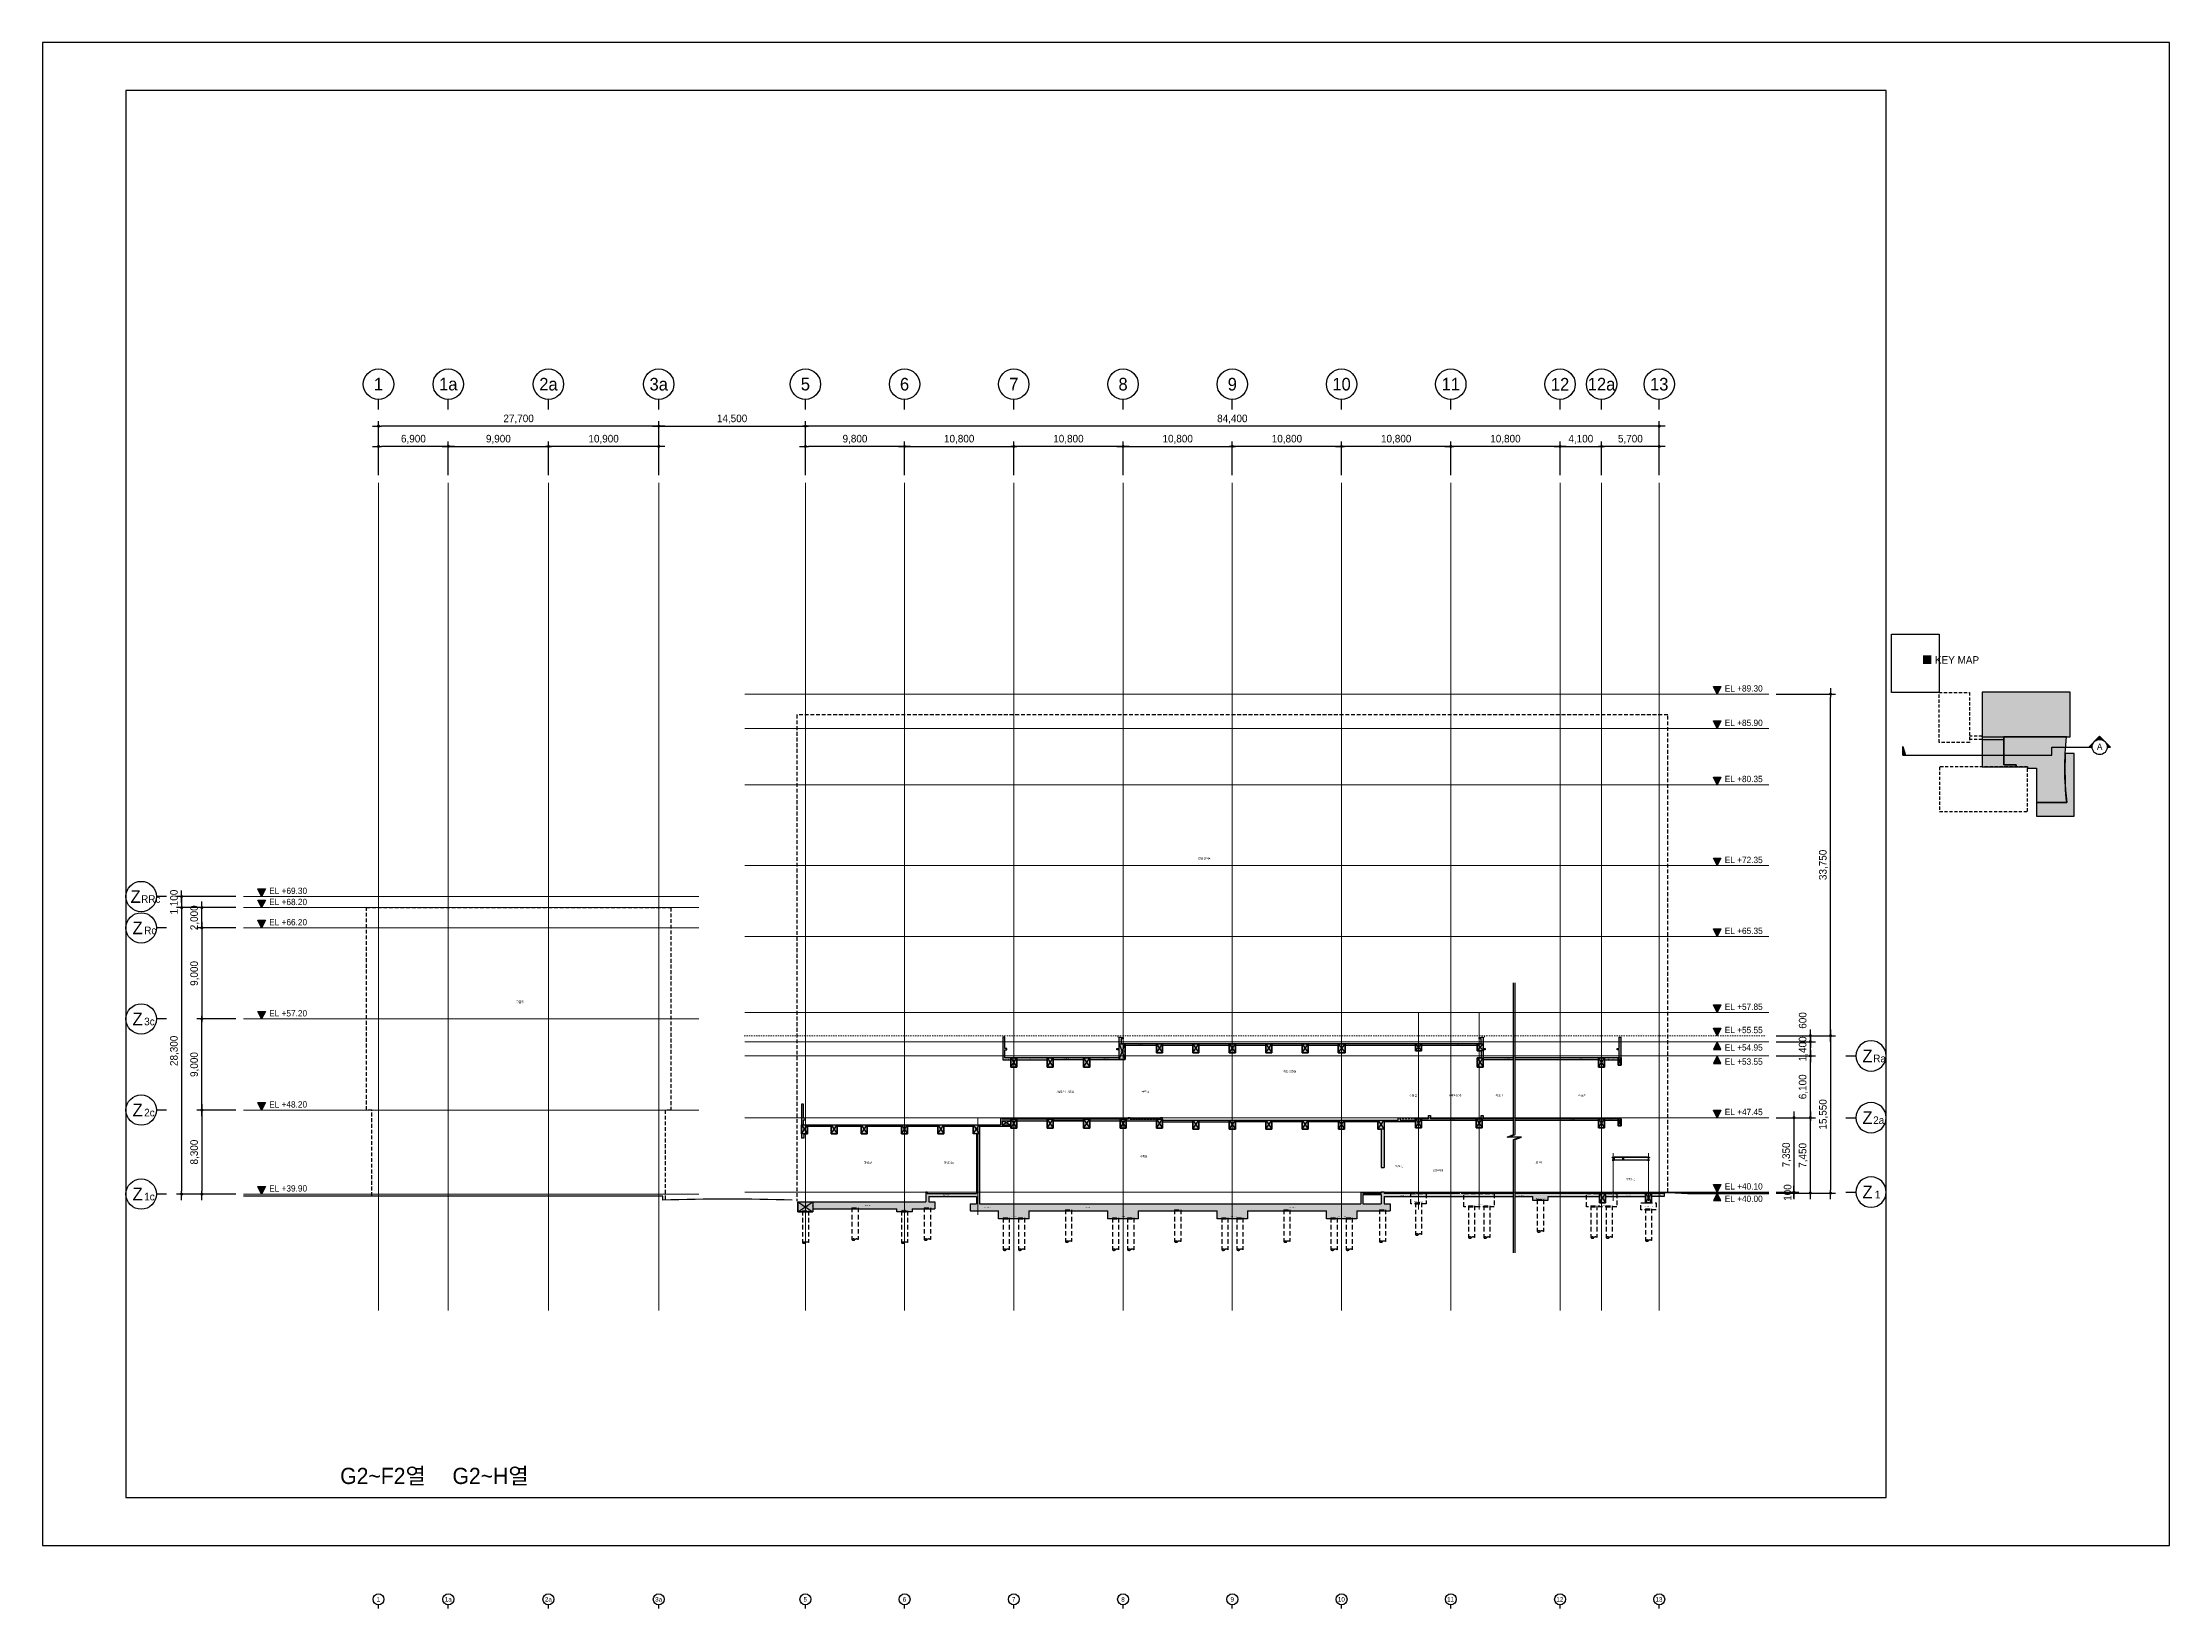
# Model space of a CAD drawing. Header units: millimetres. Extents: x 0 to 841000, y -242618 to -87908.
# Drawn here: x 420500 to 630750, y -242618 to -87908 of the extents above; entities that cross this region are included whole.
import ezdxf
from ezdxf.enums import TextEntityAlignment as Align

# ---------------------------------------------------------------- set-up
doc = ezdxf.new("R2010")
doc.units = ezdxf.units.MM
doc.header["$LTSCALE"] = 250
for name, pattern in [('DOT', [6.35, 0, -6.35]), ('H1', [1.5, 1, -0.5]), ('HID', [2.8, 1.8, -1]), ('HIDDEN', [9.525, 6.35, -3.175]), ('PHANTOM2', [31.75, 15.875, -3.175, 3.175, -3.175, 3.175, -3.175])]:
    doc.linetypes.add(name, pattern=pattern)
doc.layers.get('Defpoints').update_dxf_attribs({"color": 151})
for name, color, linetype in [('A-CON', 2, 'Continuous'), ('A-CON-HID', 4, 'HID'), ('A-DIM', 7, 'Continuous'), ('A-SITE', 3, 'PHANTOM2'), ('A-SYM', 7, 'Continuous'), ('A-SYM-LEAD', 4, 'Continuous'), ('A-SYM-LEVEL', 7, 'Continuous'), ('BOUNDARY_추후 증축', 3, 'H1'), ('H-FIN-S', 136, 'Continuous'), ('KEY', 7, 'Continuous'), ('OPEN', 1, 'HID'), ('구조SOLID', 253, 'Continuous'), ('기초', 5, 'HIDDEN'), ('철골_보', 3, 'Continuous')]:
    doc.layers.add(name, color=color, linetype=linetype)
doc.layers.add('A-SYM-BUB', color=7, linetype='Continuous', lineweight=25)
doc.layers.add('CEN', color=1, linetype='Continuous', lineweight=9)
for name, color, linetype, plot in [('AS-HIDLINE', 205, 'Continuous', False), ('CK', 221, 'Continuous', False), ('NO-TEXT', 150, 'Continuous', False), ('NOPLOT', 191, 'Continuous', False)]:
    doc.layers.add(name, color=color, linetype=linetype, plot=plot)
doc.styles.add('Gdim', font='Dotum.ttf')
doc.styles.add('Gtx', font='Dotum.ttf')
doc.styles.get("Standard").update_dxf_attribs({"font": 'Dotum.ttf'})
doc.dimstyles.new('G-Xdim', dxfattribs={"dimscale": 30, "dimtxt": 2, "dimasz": 1, "dimexe": 1.2, "dimexo": 1.2, "dimgap": 0, "dimtad": 1, "dimdec": 1, "dimdsep": 46, "dimlunit": 6, "dimtxsty": 'Gdim', "dimcen": 1, "dimse1": 1, "dimse2": 1, "dimsd1": 1, "dimsd2": 1, "dimclrd": 1, "dimclre": 1, "dimclrt": 256, "dimadec": 0, "dimazin": 0, "dimtfac": 1, "dimtdec": 1, "dimtix": 1, "dimtmove": 2, "dimatfit": 1, "dimfxl": 2, "dimtolj": 1, "dimlwd": -1, "dimlwe": -1, "dimarcsym": 0})
doc.dimstyles.new('Gdim250', dxfattribs={"dimscale": 250, "dimtxt": 3, "dimasz": 1.2, "dimexe": 2, "dimexo": 3, "dimgap": 1, "dimtad": 1, "dimdsep": 46, "dimlunit": 6, "dimtxsty": 'Standard', "dimblk1": '_CIDOT', "dimblk2": '_CIDOT', "dimsah": 1, "dimcen": 2.5, "dimdle": 2, "dimclrd": 1, "dimclre": 1, "dimclrt": 3, "dimazin": 2, "dimtfac": 1, "dimtix": 1, "dimtmove": 2, "dimatfit": 3, "dimldrblk": '_CIDOT', "dimfxl": 2, "dimtolj": 1, "dimtzin": 0, "dimarcsym": 0})

# ---------------------------------------------------------------- blocks, each defined once
blk = doc.blocks.new('배치')
blk.add_lwpolyline([(4265, -4395), (12975, -4395), (12975, 15), (4265, 15)], close=True)
for points in [[(4265, -4395), (4265, -4330)], [(4265, -4670), (6390, -4670), (6390, -4395)], [(4265, -4395), (4265, -4670)], [(4265, -4670), (4265, -7355), (7640, -7355), (7640, -7150), (6390, -7150), (6390, -4670)]]:
    blk.add_lwpolyline(points)
for points in [[(12615, -4395), (6390, -4395), (6390, -7150), (7640, -7150), (7640, -7355), (8755, -7355), (8755, -7480), (9630, -7480), (9630, -10870), (12620, -10870, -0.0548339)], [(13370, -6030), (12482, -6030, 0.0409494), (12620, -10870), (9630, -10870), (9630, -12220), (13370, -12220)]]:
    blk.add_lwpolyline(points, format="xyb", close=True)
at = {"layer": 'BOUNDARY_추후 증축', "linetype": 'HID', "ltscale": 0.7}
for points in [[(3020, -4940), (0, -4940), (0, 0), (3020, 0)], [(8755, -7355), (45, -7355), (45, -11765), (8755, -11765)]]:
    blk.add_lwpolyline(points, close=True, dxfattribs=at)
for points in [[(4265, -4330), (3020, -4330)], [(4265, -4670), (3020, -4670)]]:
    blk.add_lwpolyline(points, dxfattribs=at)
at = {"layer": 'NOPLOT'}
blk.add_lwpolyline([(0, 0), (-4689, 0), (-4689, 5765), (0, 5765)], close=True, dxfattribs=at)
blk = doc.blocks.new('*D651')
at = {"layer": 'Defpoints', "color": 0, "linetype": 'Continuous', "transparency": 16777216}
for p in [(-600, -700), (0, -680), (0, -700)]:
    blk.add_point(p, dxfattribs=at)
at = {"layer": 'AS-HIDLINE', "linetype": 'Continuous', "transparency": 16777216, "insert": (-300, -650), "char_height": 60, "attachment_point": 5, "style": 'Gdim'}
blk.add_mtext('\\A1;600', dxfattribs=at)
blk = doc.blocks.new('*D652')
at = {"layer": 'Defpoints', "color": 0, "linetype": 'Continuous', "transparency": 16777216}
for p in [(0, 0), (-20, 0), (0, -700)]:
    blk.add_point(p, dxfattribs=at)
at = {"layer": 'AS-HIDLINE', "linetype": 'Continuous', "transparency": 16777216, "insert": (-50, -350), "char_height": 60, "attachment_point": 5, "rotation": 90, "style": 'Gdim'}
blk.add_mtext('\\A1;700', dxfattribs=at)
blk = doc.blocks.new('*D653')
at = {"layer": 'Defpoints', "color": 0, "linetype": 'Continuous', "transparency": 16777216}
for p in [(-300, -900), (300, -880), (300, -900)]:
    blk.add_point(p, dxfattribs=at)
at = {"layer": 'AS-HIDLINE', "linetype": 'Continuous', "transparency": 16777216, "insert": (0, -850), "char_height": 60, "attachment_point": 5, "style": 'Gdim'}
blk.add_mtext('\\A1;600', dxfattribs=at)
blk = doc.blocks.new('*D654')
at = {"layer": 'Defpoints', "color": 0, "linetype": 'Continuous', "transparency": 16777216}
for p in [(300, 0), (280, 0), (300, -900)]:
    blk.add_point(p, dxfattribs=at)
at = {"layer": 'AS-HIDLINE', "linetype": 'Continuous', "transparency": 16777216, "insert": (250, -450), "char_height": 60, "attachment_point": 5, "rotation": 90, "style": 'Gdim'}
blk.add_mtext('\\A1;900', dxfattribs=at)
blk = doc.blocks.new('*D375')
at = {"layer": 'Defpoints', "color": 0, "linetype": 'Continuous', "transparency": 16777216}
for p in [(-300, -700), (0, -680), (0, -700)]:
    blk.add_point(p, dxfattribs=at)
at = {"layer": 'AS-HIDLINE', "linetype": 'Continuous', "transparency": 16777216, "insert": (-150, -650), "char_height": 60, "attachment_point": 5, "style": 'Gdim'}
blk.add_mtext('\\A1;300', dxfattribs=at)
blk = doc.blocks.new('*D376')
at = {"layer": 'Defpoints', "color": 0, "linetype": 'Continuous', "transparency": 16777216}
for p in [(0, 0), (-20, 0), (0, -700)]:
    blk.add_point(p, dxfattribs=at)
at = {"layer": 'AS-HIDLINE', "linetype": 'Continuous', "transparency": 16777216, "insert": (-50, -350), "char_height": 60, "attachment_point": 5, "rotation": 90, "style": 'Gdim'}
blk.add_mtext('\\A1;700', dxfattribs=at)
blk = doc.blocks.new('*D655')
at = {"layer": 'Defpoints', "color": 0, "linetype": 'Continuous', "transparency": 16777216}
for p in [(-300, -700), (0, -680), (0, -700)]:
    blk.add_point(p, dxfattribs=at)
at = {"layer": 'AS-HIDLINE', "linetype": 'Continuous', "transparency": 16777216, "insert": (-150, -650), "char_height": 60, "attachment_point": 5, "style": 'Gdim'}
blk.add_mtext('\\A1;300', dxfattribs=at)
blk = doc.blocks.new('*D656')
at = {"layer": 'Defpoints', "color": 0, "linetype": 'Continuous', "transparency": 16777216}
for p in [(0, 0), (-20, 0), (0, -700)]:
    blk.add_point(p, dxfattribs=at)
at = {"layer": 'AS-HIDLINE', "linetype": 'Continuous', "transparency": 16777216, "insert": (-50, -350), "char_height": 60, "attachment_point": 5, "rotation": 90, "style": 'Gdim'}
blk.add_mtext('\\A1;700', dxfattribs=at)
blk = doc.blocks.new('*D329')
at = {"layer": 'Defpoints', "color": 0, "linetype": 'Continuous', "transparency": 16777216}
for p in [(-600, -900), (0, -880), (0, -900)]:
    blk.add_point(p, dxfattribs=at)
at = {"layer": 'AS-HIDLINE', "linetype": 'Continuous', "transparency": 16777216, "insert": (-300, -850), "char_height": 60, "attachment_point": 5, "style": 'Gdim'}
blk.add_mtext('\\A1;600', dxfattribs=at)
blk = doc.blocks.new('*D330')
at = {"layer": 'Defpoints', "color": 0, "linetype": 'Continuous', "transparency": 16777216}
for p in [(0, 0), (-20, 0), (0, -900)]:
    blk.add_point(p, dxfattribs=at)
at = {"layer": 'AS-HIDLINE', "linetype": 'Continuous', "transparency": 16777216, "insert": (-50, -450), "char_height": 60, "attachment_point": 5, "rotation": 90, "style": 'Gdim'}
blk.add_mtext('\\A1;900', dxfattribs=at)
blk = doc.blocks.new('*D637')
at = {"layer": 'Defpoints', "color": 0, "linetype": 'Continuous', "transparency": 16777216}
for p in [(-650, -900), (-50, -880), (-50, -900)]:
    blk.add_point(p, dxfattribs=at)
at = {"layer": 'AS-HIDLINE', "linetype": 'Continuous', "transparency": 16777216, "insert": (-350, -850), "char_height": 60, "attachment_point": 5, "style": 'Gdim'}
blk.add_mtext('\\A1;600', dxfattribs=at)
blk = doc.blocks.new('*D638')
at = {"layer": 'Defpoints', "color": 0, "linetype": 'Continuous', "transparency": 16777216}
for p in [(-50, 0), (-70, 0), (-50, -900)]:
    blk.add_point(p, dxfattribs=at)
at = {"layer": 'AS-HIDLINE', "linetype": 'Continuous', "transparency": 16777216, "insert": (-100, -450), "char_height": 60, "attachment_point": 5, "rotation": 90, "style": 'Gdim'}
blk.add_mtext('\\A1;900', dxfattribs=at)
blk = doc.blocks.new('*D639')
at = {"layer": 'Defpoints', "color": 0, "linetype": 'Continuous', "transparency": 16777216}
for p in [(-300, -900), (300, -880), (300, -900)]:
    blk.add_point(p, dxfattribs=at)
at = {"layer": 'AS-HIDLINE', "linetype": 'Continuous', "transparency": 16777216, "insert": (0, -850), "char_height": 60, "attachment_point": 5, "style": 'Gdim'}
blk.add_mtext('\\A1;600', dxfattribs=at)
blk = doc.blocks.new('*D640')
at = {"layer": 'Defpoints', "color": 0, "linetype": 'Continuous', "transparency": 16777216}
for p in [(300, 0), (280, 0), (300, -900)]:
    blk.add_point(p, dxfattribs=at)
at = {"layer": 'AS-HIDLINE', "linetype": 'Continuous', "transparency": 16777216, "insert": (250, -450), "char_height": 60, "attachment_point": 5, "rotation": 90, "style": 'Gdim'}
blk.add_mtext('\\A1;900', dxfattribs=at)
blk = doc.blocks.new('*D641')
at = {"layer": 'Defpoints', "color": 0, "linetype": 'Continuous', "transparency": 16777216}
for p in [(-650, -900), (-50, -880), (-50, -900)]:
    blk.add_point(p, dxfattribs=at)
at = {"layer": 'AS-HIDLINE', "linetype": 'Continuous', "transparency": 16777216, "insert": (-350, -850), "char_height": 60, "attachment_point": 5, "style": 'Gdim'}
blk.add_mtext('\\A1;600', dxfattribs=at)
blk = doc.blocks.new('*D642')
at = {"layer": 'Defpoints', "color": 0, "linetype": 'Continuous', "transparency": 16777216}
for p in [(-50, 0), (-70, 0), (-50, -900)]:
    blk.add_point(p, dxfattribs=at)
at = {"layer": 'AS-HIDLINE', "linetype": 'Continuous', "transparency": 16777216, "insert": (-100, -450), "char_height": 60, "attachment_point": 5, "rotation": 90, "style": 'Gdim'}
blk.add_mtext('\\A1;900', dxfattribs=at)
blk = doc.blocks.new('*D649')
at = {"layer": 'Defpoints', "color": 0, "linetype": 'Continuous', "transparency": 16777216}
for p in [(-600, -1550), (0, -1530), (0, -1550)]:
    blk.add_point(p, dxfattribs=at)
at = {"layer": 'AS-HIDLINE', "linetype": 'Continuous', "transparency": 16777216, "insert": (-300, -1500), "char_height": 60, "attachment_point": 5, "style": 'Gdim'}
blk.add_mtext('\\A1;600', dxfattribs=at)
blk = doc.blocks.new('*D650')
at = {"layer": 'Defpoints', "color": 0, "linetype": 'Continuous', "transparency": 16777216}
for p in [(0, 0), (-20, 0), (0, -1550)]:
    blk.add_point(p, dxfattribs=at)
at = {"layer": 'AS-HIDLINE', "linetype": 'Continuous', "transparency": 16777216, "insert": (-56, -775), "char_height": 60, "attachment_point": 5, "rotation": 90, "style": 'Gdim'}
blk.add_mtext('\\A1;1,550', dxfattribs=at)
blk = doc.blocks.new('*D643')
at = {"layer": 'Defpoints', "color": 0, "linetype": 'Continuous', "transparency": 16777216}
for p in [(-600, -900), (100, -880), (100, -900)]:
    blk.add_point(p, dxfattribs=at)
at = {"layer": 'AS-HIDLINE', "linetype": 'Continuous', "transparency": 16777216, "insert": (-250, -850), "char_height": 60, "attachment_point": 5, "style": 'Gdim'}
blk.add_mtext('\\A1;700', dxfattribs=at)
blk = doc.blocks.new('*D644')
at = {"layer": 'Defpoints', "color": 0, "linetype": 'Continuous', "transparency": 16777216}
for p in [(100, 0), (80, 0), (100, -900)]:
    blk.add_point(p, dxfattribs=at)
at = {"layer": 'AS-HIDLINE', "linetype": 'Continuous', "transparency": 16777216, "insert": (50, -450), "char_height": 60, "attachment_point": 5, "rotation": 90, "style": 'Gdim'}
blk.add_mtext('\\A1;900', dxfattribs=at)
blk = doc.blocks.new('*D645')
at = {"layer": 'Defpoints', "color": 0, "linetype": 'Continuous', "transparency": 16777216}
for p in [(-600, -700), (0, -680), (0, -700)]:
    blk.add_point(p, dxfattribs=at)
at = {"layer": 'AS-HIDLINE', "linetype": 'Continuous', "transparency": 16777216, "insert": (-300, -650), "char_height": 60, "attachment_point": 5, "style": 'Gdim'}
blk.add_mtext('\\A1;600', dxfattribs=at)
blk = doc.blocks.new('*D646')
at = {"layer": 'Defpoints', "color": 0, "linetype": 'Continuous', "transparency": 16777216}
for p in [(0, 0), (-20, 0), (0, -700)]:
    blk.add_point(p, dxfattribs=at)
at = {"layer": 'AS-HIDLINE', "linetype": 'Continuous', "transparency": 16777216, "insert": (-50, -350), "char_height": 60, "attachment_point": 5, "rotation": 90, "style": 'Gdim'}
blk.add_mtext('\\A1;700', dxfattribs=at)
blk = doc.blocks.new('A$C481fd194')
blk.add_hatch(color=256).paths.add_polyline_path([(375, 750), (-375, 750), (0, 0)])
blk.add_lwpolyline([(0, 0), (-375, 750), (375, 750), (0, 0)])
blk = doc.blocks.new('A$C96a9cc77')
at = {"layer": 'A-SYM-LEVEL'}
for p in [(-13988, 49200), (-13988, 45800, 0), (-13988, 40250), (-13988, 32250), (-13988, 25250), (-13988, 17750), (-13988, 15450), (-13988, 7350), (-13988, 0)]:
    blk.add_blockref('A$C481fd194', p, dxfattribs=at)
at = {"layer": 'A-SYM-LEVEL', "xscale": -1, "rotation": 180}
for p in [(-13988, 14850), (-13988, 13450), (-13988, -100)]:
    blk.add_blockref('A$C481fd194', p, dxfattribs=at)
at = {"layer": 'A-SYM-LEVEL', "style": 'Gdim'}
for s, p in [('EL +89.30', (-13238, 49450)), ('EL +85.90', (-13238, 46050, 0)), ('EL +80.35', (-13238, 40500)), ('EL +72.35', (-13238, 32500)), ('EL +65.35', (-13238, 25500)), ('EL +57.85', (-13238, 18000)), ('EL +55.55', (-13238, 15700)), ('EL +54.95', (-13238, 13976)), ('EL +53.55', (-13238, 12576)), ('EL +47.45', (-13238, 7600)), ('EL +40.10', (-13238, 250)), ('EL +40.00', (-13238, -974))]:
    blk.add_text(s, height=625, dxfattribs=at).set_placement(p)
blk = doc.blocks.new('_CIDOT')
at = {"color": 0, "linetype": 'ByBlock'}
blk.add_line((2, 0), (-1, 0), dxfattribs=at)
at = {"color": 0, "linetype": 'ByBlock', "const_width": 0.5}
blk.add_lwpolyline([(-0.25, 0, 1), (0.25, 0, 1)], format="xyb", close=True, dxfattribs=at)
blk = doc.blocks.new('*D64')
at = {"layer": 'A-DIM', "color": 1, "lineweight": -2, "transparency": 16777216}
for p, q in [((750, -41850), (4618, -41850)), ((4118, -49000), (4118, -42150)), ((750, -49300), (4618, -49300))]:
    blk.add_line(p, q, dxfattribs=at)
at = {"layer": 'Defpoints', "color": 0, "transparency": 16777216}
for p in [(0, -41850), (4118, -41850), (0, -49300)]:
    blk.add_point(p, dxfattribs=at)
at = {"layer": 'A-DIM', "color": 1, "lineweight": -2, "transparency": 16777216, "xscale": 299.9999999999998, "yscale": 299.9999999999998, "zscale": 299.9999999999998}
for p, rotation in [((4118, -41850), 90), ((4118, -49300), 270)]:
    blk.add_blockref('_CIDOT', p, dxfattribs=dict(at, rotation=rotation))
at = {"layer": 'A-DIM', "color": 3, "transparency": 16777216, "insert": (3420, -45575), "char_height": 750, "attachment_point": 5, "rotation": 90, "style": 'Gdim'}
blk.add_mtext('\\A1;7,450', dxfattribs=at)
blk = doc.blocks.new('*D65')
at = {"layer": 'A-DIM', "color": 1, "lineweight": -2, "transparency": 16777216}
for p, q in [((750, -35750), (4618, -35750)), ((4118, -41550), (4118, -36050)), ((750, -41850), (4618, -41850))]:
    blk.add_line(p, q, dxfattribs=at)
at = {"layer": 'Defpoints', "color": 0, "transparency": 16777216}
for p in [(0, -35750), (4118, -35750), (0, -41850)]:
    blk.add_point(p, dxfattribs=at)
at = {"layer": 'A-DIM', "color": 1, "lineweight": -2, "transparency": 16777216, "xscale": 299.9999999999998, "yscale": 299.9999999999998, "zscale": 299.9999999999998}
for p, rotation in [((4118, -35750), 90), ((4118, -41850), 270)]:
    blk.add_blockref('_CIDOT', p, dxfattribs=dict(at, rotation=rotation))
at = {"layer": 'A-DIM', "color": 3, "transparency": 16777216, "insert": (3420, -38800), "char_height": 750, "attachment_point": 5, "rotation": 90, "style": 'Gdim'}
blk.add_mtext('\\A1;6,100', dxfattribs=at)
blk = doc.blocks.new('*D66')
at = {"layer": 'A-DIM', "color": 1, "lineweight": -2, "transparency": 16777216}
for p, q in [((750, -33750), (6618, -33750)), ((6118, -34050), (6118, -49000)), ((750, -49300), (6618, -49300))]:
    blk.add_line(p, q, dxfattribs=at)
at = {"layer": 'Defpoints', "color": 0, "transparency": 16777216}
for p in [(0, -33750), (0, -49300), (6118, -49300)]:
    blk.add_point(p, dxfattribs=at)
at = {"layer": 'A-DIM', "color": 1, "lineweight": -2, "transparency": 16777216, "xscale": 299.9999999999998, "yscale": 299.9999999999998, "zscale": 299.9999999999998}
for p, rotation in [((6118, -33750), 90), ((6118, -49300), 270)]:
    blk.add_blockref('_CIDOT', p, dxfattribs=dict(at, rotation=rotation))
at = {"layer": 'A-DIM', "color": 3, "transparency": 16777216, "insert": (5420, -41525), "char_height": 750, "attachment_point": 5, "rotation": 90, "style": 'Gdim'}
blk.add_mtext('\\A1;15,550', dxfattribs=at)
blk = doc.blocks.new('*D67')
at = {"layer": 'A-DIM', "color": 1, "lineweight": -2, "transparency": 16777216}
for p, q in [((750, -34350), (4618, -34350)), ((4118, -34050), (4118, -33750)), ((4118, -35750), (4118, -34350)), ((750, -35750), (4618, -35750)), ((4118, -36050), (4118, -36350))]:
    blk.add_line(p, q, dxfattribs=at)
at = {"layer": 'Defpoints', "color": 0, "transparency": 16777216}
for p in [(0, -34350), (4118, -34350), (0, -35750)]:
    blk.add_point(p, dxfattribs=at)
at = {"layer": 'A-DIM', "color": 1, "lineweight": -2, "transparency": 16777216, "xscale": 299.9999999999998, "yscale": 299.9999999999998, "zscale": 299.9999999999998}
for p, rotation in [((4118, -34350), 270), ((4118, -35750), 90)]:
    blk.add_blockref('_CIDOT', p, dxfattribs=dict(at, rotation=rotation))
at = {"layer": 'A-DIM', "color": 3, "transparency": 16777216, "insert": (3420, -35050), "char_height": 750, "attachment_point": 5, "rotation": 90, "style": 'Gdim'}
blk.add_mtext('\\A1;1,400', dxfattribs=at)
blk = doc.blocks.new('*D68')
at = {"layer": 'A-DIM', "color": 1, "lineweight": -2, "transparency": 16777216}
for p, q in [((750, -49200), (2996, -49200)), ((750, -49300), (2996, -49300)), ((2496, -48900), (2496, -48600)), ((2496, -49200), (2496, -49300)), ((2496, -49600), (2496, -49900))]:
    blk.add_line(p, q, dxfattribs=at)
at = {"layer": 'Defpoints', "color": 0, "transparency": 16777216}
for p in [(0, -49200), (0, -49300), (2496, -49300)]:
    blk.add_point(p, dxfattribs=at)
at = {"layer": 'A-DIM', "color": 1, "lineweight": -2, "transparency": 16777216, "xscale": 299.9999999999998, "yscale": 299.9999999999998, "zscale": 299.9999999999998}
for p, rotation in [((2496, -49300), 90), ((2496, -49200), 270)]:
    blk.add_blockref('_CIDOT', p, dxfattribs=dict(at, rotation=rotation))
at = {"layer": 'A-DIM', "color": 3, "transparency": 16777216, "insert": (1871, -49250), "char_height": 750, "attachment_point": 5, "rotation": 90, "style": 'Gdim'}
blk.add_mtext('\\A1;100', dxfattribs=at)
blk = doc.blocks.new('*D69')
at = {"layer": 'A-DIM', "color": 1, "lineweight": -2, "transparency": 16777216}
for p, q in [((750, -41850), (2996, -41850)), ((2496, -42150), (2496, -48900)), ((750, -49200), (2996, -49200))]:
    blk.add_line(p, q, dxfattribs=at)
at = {"layer": 'Defpoints', "color": 0, "transparency": 16777216}
for p in [(0, -41850), (0, -49200), (2496, -49200)]:
    blk.add_point(p, dxfattribs=at)
at = {"layer": 'A-DIM', "color": 1, "lineweight": -2, "transparency": 16777216, "xscale": 299.9999999999998, "yscale": 299.9999999999998, "zscale": 299.9999999999998}
for p, rotation in [((2496, -41850), 90), ((2496, -49200), 270)]:
    blk.add_blockref('_CIDOT', p, dxfattribs=dict(at, rotation=rotation))
at = {"layer": 'A-DIM', "color": 3, "transparency": 16777216, "insert": (1799, -45525), "char_height": 750, "attachment_point": 5, "rotation": 90, "style": 'Gdim'}
blk.add_mtext('\\A1;7,350', dxfattribs=at)
blk = doc.blocks.new('*D70')
at = {"layer": 'A-DIM', "color": 1, "lineweight": -2, "transparency": 16777216}
for p, q in [((4118, -33450), (4118, -33150)), ((750, -33750), (4618, -33750)), ((750, -34350), (4618, -34350)), ((4118, -34350), (4118, -33750)), ((4118, -34650), (4118, -34950))]:
    blk.add_line(p, q, dxfattribs=at)
at = {"layer": 'Defpoints', "color": 0, "transparency": 16777216}
for p in [(0, -33750), (0, -34350), (4118, -33750)]:
    blk.add_point(p, dxfattribs=at)
at = {"layer": 'A-DIM', "color": 1, "lineweight": -2, "transparency": 16777216, "xscale": 299.9999999999998, "yscale": 299.9999999999998, "zscale": 299.9999999999998}
for p, rotation in [((4118, -33750), 270), ((4118, -34350), 90)]:
    blk.add_blockref('_CIDOT', p, dxfattribs=dict(at, rotation=rotation))
at = {"layer": 'A-DIM', "color": 3, "transparency": 16777216, "insert": (3363, -32244), "char_height": 750, "attachment_point": 5, "rotation": 90, "style": 'Gdim'}
blk.add_mtext('\\A1;600', dxfattribs=at)
blk = doc.blocks.new('*D71')
at = {"layer": 'A-DIM', "color": 1, "lineweight": -2, "transparency": 16777216}
for p, q in [((750, 0), (6618, 0)), ((6118, -33450), (6118, -300)), ((750, -33750), (6618, -33750))]:
    blk.add_line(p, q, dxfattribs=at)
at = {"layer": 'Defpoints', "color": 0, "transparency": 16777216}
for p in [(0, 0), (6118, 0), (0, -33750)]:
    blk.add_point(p, dxfattribs=at)
at = {"layer": 'A-DIM', "color": 1, "lineweight": -2, "transparency": 16777216, "xscale": 299.9999999999998, "yscale": 299.9999999999998, "zscale": 299.9999999999998}
for p, rotation in [((6118, 0), 90), ((6118, -33750), 270)]:
    blk.add_blockref('_CIDOT', p, dxfattribs=dict(at, rotation=rotation))
at = {"layer": 'A-DIM', "color": 3, "transparency": 16777216, "insert": (5420, -16875), "char_height": 750, "attachment_point": 5, "rotation": 90, "style": 'Gdim'}
blk.add_mtext('\\A1;33,750', dxfattribs=at)
blk = doc.blocks.new('*D29')
at = {"layer": 'A-DIM', "color": 1, "lineweight": -2, "transparency": 16777216}
for p, q in [((439618, -193379), (435750, -193379)), ((436250, -193679), (436250, -201379)), ((439618, -201679), (435750, -201679))]:
    blk.add_line(p, q, dxfattribs=at)
at = {"layer": 'Defpoints', "color": 0, "transparency": 16777216}
for p in [(440368, -193379), (436250, -201679), (440368, -201679)]:
    blk.add_point(p, dxfattribs=at)
at = {"layer": 'A-DIM', "color": 1, "lineweight": -2, "transparency": 16777216, "xscale": 299.9999999999998, "yscale": 299.9999999999998, "zscale": 299.9999999999998}
for p, rotation in [((436250, -193379), 90), ((436250, -201679), 270)]:
    blk.add_blockref('_CIDOT', p, dxfattribs=dict(at, rotation=rotation))
at = {"layer": 'A-DIM', "color": 3, "transparency": 16777216, "insert": (435552, -197529), "char_height": 750, "attachment_point": 5, "rotation": 90, "style": 'Gdim'}
blk.add_mtext('\\A1;8,300', dxfattribs=at)
blk = doc.blocks.new('*D30')
at = {"layer": 'A-DIM', "color": 1, "lineweight": -2, "transparency": 16777216}
for p, q in [((439618, -173379), (433750, -173379)), ((434250, -173679), (434250, -201379)), ((439618, -201679), (433750, -201679))]:
    blk.add_line(p, q, dxfattribs=at)
at = {"layer": 'Defpoints', "color": 0, "transparency": 16777216}
for p in [(440368, -173379), (434250, -201679), (440368, -201679)]:
    blk.add_point(p, dxfattribs=at)
at = {"layer": 'A-DIM', "color": 1, "lineweight": -2, "transparency": 16777216, "xscale": 299.9999999999998, "yscale": 299.9999999999998, "zscale": 299.9999999999998}
for p, rotation in [((434250, -173379), 90), ((434250, -201679), 270)]:
    blk.add_blockref('_CIDOT', p, dxfattribs=dict(at, rotation=rotation))
at = {"layer": 'A-DIM', "color": 3, "transparency": 16777216, "insert": (433552, -187529), "char_height": 750, "attachment_point": 5, "rotation": 90, "style": 'Gdim'}
blk.add_mtext('\\A1;28,300', dxfattribs=at)
blk = doc.blocks.new('*D31')
at = {"layer": 'A-DIM', "color": 1, "lineweight": -2, "transparency": 16777216}
for p, q in [((439618, -184379), (435750, -184379)), ((436250, -193079), (436250, -184679)), ((439618, -193379), (435750, -193379))]:
    blk.add_line(p, q, dxfattribs=at)
at = {"layer": 'Defpoints', "color": 0, "transparency": 16777216}
for p in [(436250, -184379), (440368, -184379), (440368, -193379)]:
    blk.add_point(p, dxfattribs=at)
at = {"layer": 'A-DIM', "color": 1, "lineweight": -2, "transparency": 16777216, "xscale": 299.9999999999998, "yscale": 299.9999999999998, "zscale": 299.9999999999998}
for p, rotation in [((436250, -184379), 90), ((436250, -193379), 270)]:
    blk.add_blockref('_CIDOT', p, dxfattribs=dict(at, rotation=rotation))
at = {"layer": 'A-DIM', "color": 3, "transparency": 16777216, "insert": (435552, -188879), "char_height": 750, "attachment_point": 5, "rotation": 90, "style": 'Gdim'}
blk.add_mtext('\\A1;9,000', dxfattribs=at)
blk = doc.blocks.new('*D32')
at = {"layer": 'A-DIM', "color": 1, "lineweight": -2, "transparency": 16777216}
for p, q in [((439618, -175379), (435750, -175379)), ((436250, -175679), (436250, -184079)), ((439618, -184379), (435750, -184379))]:
    blk.add_line(p, q, dxfattribs=at)
at = {"layer": 'Defpoints', "color": 0, "transparency": 16777216}
for p in [(440368, -175379), (436250, -184379), (440368, -184379)]:
    blk.add_point(p, dxfattribs=at)
at = {"layer": 'A-DIM', "color": 1, "lineweight": -2, "transparency": 16777216, "xscale": 299.9999999999998, "yscale": 299.9999999999998, "zscale": 299.9999999999998}
for p, rotation in [((436250, -175379), 90), ((436250, -184379), 270)]:
    blk.add_blockref('_CIDOT', p, dxfattribs=dict(at, rotation=rotation))
at = {"layer": 'A-DIM', "color": 3, "transparency": 16777216, "insert": (435552, -179879), "char_height": 750, "attachment_point": 5, "rotation": 90, "style": 'Gdim'}
blk.add_mtext('\\A1;9,000', dxfattribs=at)
blk = doc.blocks.new('*D33')
at = {"layer": 'A-DIM', "color": 1, "lineweight": -2, "transparency": 16777216}
for p, q in [((439618, -173379), (435750, -173379)), ((436250, -173079), (436250, -172779)), ((436250, -175379), (436250, -173379)), ((439618, -175379), (435750, -175379)), ((436250, -175679), (436250, -175979))]:
    blk.add_line(p, q, dxfattribs=at)
at = {"layer": 'Defpoints', "color": 0, "transparency": 16777216}
for p in [(436250, -173379), (440368, -173379), (440368, -175379)]:
    blk.add_point(p, dxfattribs=at)
at = {"layer": 'A-DIM', "color": 1, "lineweight": -2, "transparency": 16777216, "xscale": 299.9999999999998, "yscale": 299.9999999999998, "zscale": 299.9999999999998}
for p, rotation in [((436250, -173379), 270), ((436250, -175379), 90)]:
    blk.add_blockref('_CIDOT', p, dxfattribs=dict(at, rotation=rotation))
at = {"layer": 'A-DIM', "color": 3, "transparency": 16777216, "insert": (435552, -174379), "char_height": 750, "attachment_point": 5, "rotation": 90, "style": 'Gdim'}
blk.add_mtext('\\A1;2,000', dxfattribs=at)
blk = doc.blocks.new('*D34')
at = {"layer": 'A-DIM', "color": 1, "lineweight": -2, "transparency": 16777216}
for p, q in [((439618, -172279), (433750, -172279)), ((434250, -171979), (434250, -171679)), ((434250, -172279), (434250, -173379)), ((439618, -173379), (433750, -173379)), ((434250, -173679), (434250, -173979))]:
    blk.add_line(p, q, dxfattribs=at)
at = {"layer": 'Defpoints', "color": 0, "transparency": 16777216}
for p in [(440368, -172279), (434250, -173379), (440368, -173379)]:
    blk.add_point(p, dxfattribs=at)
at = {"layer": 'A-DIM', "color": 1, "lineweight": -2, "transparency": 16777216, "xscale": 299.9999999999998, "yscale": 299.9999999999998, "zscale": 299.9999999999998}
for p, rotation in [((434250, -172279), 270), ((434250, -173379), 90)]:
    blk.add_blockref('_CIDOT', p, dxfattribs=dict(at, rotation=rotation))
at = {"layer": 'A-DIM', "color": 3, "transparency": 16777216, "insert": (433552, -172829), "char_height": 750, "attachment_point": 5, "rotation": 90, "style": 'Gdim'}
blk.add_mtext('\\A1;1,100', dxfattribs=at)
blk = doc.blocks.new('A$C7a4f4faa')
at = {"layer": 'A-SYM-LEVEL'}
for p in [(1784, 21100), (1784, 20000), (1784, 18000), (1784, 9000), (1784, 0), (1784, -8300)]:
    blk.add_blockref('A$C481fd194', p, dxfattribs=at)
at = {"layer": 'A-SYM-LEVEL', "style": 'Gdim'}
for s, p in [('EL +69.30', (2534, 21350)), ('EL +68.20', (2534, 20250)), ('EL +66.20', (2534, 18250)), ('EL +57.20', (2534, 9250)), ('EL +48.20', (2534, 250)), ('EL +39.90', (2534, -8050))]:
    blk.add_text(s, height=625, dxfattribs=at).set_placement(p)
blk = doc.blocks.new('A$Cdd578f57')
at = {"layer": 'A-SYM'}
blk.add_hatch(color=256, dxfattribs=at).paths.add_polyline_path([(-16556, -5359), (-16306, -6234), (-16556, -6234)])
h = blk.add_hatch(color=256, dxfattribs=at)
h.paths.add_polyline_path([(2373, -4882), (1843, -5412), (2153, -5412, -0.1989124)])
h.paths.add_polyline_path([(2903, -4352), (2373, -4882, -0.4142136), (3434, -4882)])
h.paths.add_polyline_path([(3434, -4882, -0.1989124), (3653, -5412), (3964, -5412)])
blk.add_lwpolyline([(-16556, -5359), (-16306, -6234), (-16556, -6234)], close=True, dxfattribs=at)
for points in [[(-16556, -6234), (-1837, -6234), (-1837, -5412), (2153, -5412)], [(3653, -5412), (3964, -5412), (2903, -4352), (1843, -5412), (2153, -5412)]]:
    blk.add_lwpolyline(points, dxfattribs=at)
blk.add_circle((2903, -5412), 750, dxfattribs=at)
at = {"layer": 'A-SYM', "style": 'Gdim'}
blk.add_text('A', height=625, dxfattribs=at).set_placement((2902, -5381), align=Align.MIDDLE)
blk = doc.blocks.new('*D48')
at = {"layer": 'A-DIM', "color": 1, "lineweight": -2, "transparency": 16777216}
for p, q in [((495911, -130663), (495911, -125308)), ((580011, -125808), (496211, -125808)), ((580311, -130663), (580311, -125308))]:
    blk.add_line(p, q, dxfattribs=at)
at = {"layer": 'Defpoints', "color": 0, "transparency": 16777216}
for p in [(495911, -125808), (495911, -131413), (580311, -131413)]:
    blk.add_point(p, dxfattribs=at)
at = {"layer": 'A-DIM', "color": 1, "lineweight": -2, "transparency": 16777216, "xscale": 299.9999999999998, "yscale": 299.9999999999998, "zscale": 299.9999999999998, "rotation": 180}
blk.add_blockref('_CIDOT', (495911, -125808), dxfattribs=at)
at = {"layer": 'A-DIM', "color": 1, "lineweight": -2, "transparency": 16777216, "xscale": 299.9999999999998, "yscale": 299.9999999999998, "zscale": 299.9999999999998}
blk.add_blockref('_CIDOT', (580311, -125808), dxfattribs=at)
at = {"layer": 'A-DIM', "color": 3, "transparency": 16777216, "insert": (538111, -125111), "char_height": 750, "attachment_point": 5, "style": 'Gdim'}
blk.add_mtext('\\A1;84,400', dxfattribs=at)
blk = doc.blocks.new('*D49')
at = {"layer": 'A-DIM', "color": 1, "lineweight": -2, "transparency": 16777216}
for p, q in [((570511, -130663), (570511, -127308)), ((570811, -127808), (574311, -127808)), ((574611, -130663), (574611, -127308))]:
    blk.add_line(p, q, dxfattribs=at)
at = {"layer": 'Defpoints', "color": 0, "transparency": 16777216}
for p in [(574611, -127808), (570511, -131413), (574611, -131413)]:
    blk.add_point(p, dxfattribs=at)
at = {"layer": 'A-DIM', "color": 1, "lineweight": -2, "transparency": 16777216, "xscale": 299.9999999999998, "yscale": 299.9999999999998, "zscale": 299.9999999999998, "rotation": 180}
blk.add_blockref('_CIDOT', (570511, -127808), dxfattribs=at)
at = {"layer": 'A-DIM', "color": 1, "lineweight": -2, "transparency": 16777216, "xscale": 299.9999999999998, "yscale": 299.9999999999998, "zscale": 299.9999999999998}
blk.add_blockref('_CIDOT', (574611, -127808), dxfattribs=at)
at = {"layer": 'A-DIM', "color": 3, "transparency": 16777216, "insert": (572561, -127111), "char_height": 750, "attachment_point": 5, "style": 'Gdim'}
blk.add_mtext('\\A1;4,100', dxfattribs=at)
blk = doc.blocks.new('*D50')
at = {"layer": 'A-DIM', "color": 1, "lineweight": -2, "transparency": 16777216}
for p, q in [((538111, -130663), (538111, -127308)), ((548611, -127808), (538411, -127808)), ((548911, -130663), (548911, -127308))]:
    blk.add_line(p, q, dxfattribs=at)
at = {"layer": 'Defpoints', "color": 0, "transparency": 16777216}
for p in [(538111, -127808), (538111, -131413), (548911, -131413)]:
    blk.add_point(p, dxfattribs=at)
at = {"layer": 'A-DIM', "color": 1, "lineweight": -2, "transparency": 16777216, "xscale": 299.9999999999998, "yscale": 299.9999999999998, "zscale": 299.9999999999998, "rotation": 180}
blk.add_blockref('_CIDOT', (538111, -127808), dxfattribs=at)
at = {"layer": 'A-DIM', "color": 1, "lineweight": -2, "transparency": 16777216, "xscale": 299.9999999999998, "yscale": 299.9999999999998, "zscale": 299.9999999999998}
blk.add_blockref('_CIDOT', (548911, -127808), dxfattribs=at)
at = {"layer": 'A-DIM', "color": 3, "transparency": 16777216, "insert": (543511, -127111), "char_height": 750, "attachment_point": 5, "style": 'Gdim'}
blk.add_mtext('\\A1;10,800', dxfattribs=at)
blk = doc.blocks.new('*D51')
at = {"layer": 'A-DIM', "color": 1, "lineweight": -2, "transparency": 16777216}
for p, q in [((527311, -130663), (527311, -127308)), ((527611, -127808), (537811, -127808)), ((538111, -130663), (538111, -127308))]:
    blk.add_line(p, q, dxfattribs=at)
at = {"layer": 'Defpoints', "color": 0, "transparency": 16777216}
for p in [(538111, -127808), (527311, -131413), (538111, -131413)]:
    blk.add_point(p, dxfattribs=at)
at = {"layer": 'A-DIM', "color": 1, "lineweight": -2, "transparency": 16777216, "xscale": 299.9999999999998, "yscale": 299.9999999999998, "zscale": 299.9999999999998, "rotation": 180}
blk.add_blockref('_CIDOT', (527311, -127808), dxfattribs=at)
at = {"layer": 'A-DIM', "color": 1, "lineweight": -2, "transparency": 16777216, "xscale": 299.9999999999998, "yscale": 299.9999999999998, "zscale": 299.9999999999998}
blk.add_blockref('_CIDOT', (538111, -127808), dxfattribs=at)
at = {"layer": 'A-DIM', "color": 3, "transparency": 16777216, "insert": (532711, -127111), "char_height": 750, "attachment_point": 5, "style": 'Gdim'}
blk.add_mtext('\\A1;10,800', dxfattribs=at)
blk = doc.blocks.new('*D52')
at = {"layer": 'A-DIM', "color": 1, "lineweight": -2, "transparency": 16777216}
for p, q in [((516511, -130663), (516511, -127308)), ((527011, -127808), (516811, -127808)), ((527311, -130663), (527311, -127308))]:
    blk.add_line(p, q, dxfattribs=at)
at = {"layer": 'Defpoints', "color": 0, "transparency": 16777216}
for p in [(516511, -127808), (516511, -131413), (527311, -131413)]:
    blk.add_point(p, dxfattribs=at)
at = {"layer": 'A-DIM', "color": 1, "lineweight": -2, "transparency": 16777216, "xscale": 299.9999999999998, "yscale": 299.9999999999998, "zscale": 299.9999999999998, "rotation": 180}
blk.add_blockref('_CIDOT', (516511, -127808), dxfattribs=at)
at = {"layer": 'A-DIM', "color": 1, "lineweight": -2, "transparency": 16777216, "xscale": 299.9999999999998, "yscale": 299.9999999999998, "zscale": 299.9999999999998}
blk.add_blockref('_CIDOT', (527311, -127808), dxfattribs=at)
at = {"layer": 'A-DIM', "color": 3, "transparency": 16777216, "insert": (521911, -127111), "char_height": 750, "attachment_point": 5, "style": 'Gdim'}
blk.add_mtext('\\A1;10,800', dxfattribs=at)
blk = doc.blocks.new('*D53')
at = {"layer": 'A-DIM', "color": 1, "lineweight": -2, "transparency": 16777216}
for p, q in [((505711, -130663), (505711, -127308)), ((506011, -127808), (516211, -127808)), ((516511, -130663), (516511, -127308))]:
    blk.add_line(p, q, dxfattribs=at)
at = {"layer": 'Defpoints', "color": 0, "transparency": 16777216}
for p in [(516511, -127808), (505711, -131413), (516511, -131413)]:
    blk.add_point(p, dxfattribs=at)
at = {"layer": 'A-DIM', "color": 1, "lineweight": -2, "transparency": 16777216, "xscale": 299.9999999999998, "yscale": 299.9999999999998, "zscale": 299.9999999999998, "rotation": 180}
blk.add_blockref('_CIDOT', (505711, -127808), dxfattribs=at)
at = {"layer": 'A-DIM', "color": 1, "lineweight": -2, "transparency": 16777216, "xscale": 299.9999999999998, "yscale": 299.9999999999998, "zscale": 299.9999999999998}
blk.add_blockref('_CIDOT', (516511, -127808), dxfattribs=at)
at = {"layer": 'A-DIM', "color": 3, "transparency": 16777216, "insert": (511111, -127111), "char_height": 750, "attachment_point": 5, "style": 'Gdim'}
blk.add_mtext('\\A1;10,800', dxfattribs=at)
blk = doc.blocks.new('*D54')
at = {"layer": 'A-DIM', "color": 1, "lineweight": -2, "transparency": 16777216}
for p, q in [((495911, -130663), (495911, -127308)), ((505411, -127808), (496211, -127808)), ((505711, -130663), (505711, -127308))]:
    blk.add_line(p, q, dxfattribs=at)
at = {"layer": 'Defpoints', "color": 0, "transparency": 16777216}
for p in [(495911, -127808), (495911, -131413), (505711, -131413)]:
    blk.add_point(p, dxfattribs=at)
at = {"layer": 'A-DIM', "color": 1, "lineweight": -2, "transparency": 16777216, "xscale": 299.9999999999998, "yscale": 299.9999999999998, "zscale": 299.9999999999998, "rotation": 180}
blk.add_blockref('_CIDOT', (495911, -127808), dxfattribs=at)
at = {"layer": 'A-DIM', "color": 1, "lineweight": -2, "transparency": 16777216, "xscale": 299.9999999999998, "yscale": 299.9999999999998, "zscale": 299.9999999999998}
blk.add_blockref('_CIDOT', (505711, -127808), dxfattribs=at)
at = {"layer": 'A-DIM', "color": 3, "transparency": 16777216, "insert": (500811, -127111), "char_height": 750, "attachment_point": 5, "style": 'Gdim'}
blk.add_mtext('\\A1;9,800', dxfattribs=at)
blk = doc.blocks.new('*D55')
at = {"layer": 'A-DIM', "color": 1, "lineweight": -2, "transparency": 16777216}
for p, q in [((470511, -130663), (470511, -127308)), ((481111, -127808), (470811, -127808)), ((481411, -130663), (481411, -127308))]:
    blk.add_line(p, q, dxfattribs=at)
at = {"layer": 'Defpoints', "color": 0, "transparency": 16777216}
for p in [(470511, -127808), (470511, -131413), (481411, -131413)]:
    blk.add_point(p, dxfattribs=at)
at = {"layer": 'A-DIM', "color": 1, "lineweight": -2, "transparency": 16777216, "xscale": 299.9999999999998, "yscale": 299.9999999999998, "zscale": 299.9999999999998, "rotation": 180}
blk.add_blockref('_CIDOT', (470511, -127808), dxfattribs=at)
at = {"layer": 'A-DIM', "color": 1, "lineweight": -2, "transparency": 16777216, "xscale": 299.9999999999998, "yscale": 299.9999999999998, "zscale": 299.9999999999998}
blk.add_blockref('_CIDOT', (481411, -127808), dxfattribs=at)
at = {"layer": 'A-DIM', "color": 3, "transparency": 16777216, "insert": (475961, -127111), "char_height": 750, "attachment_point": 5, "style": 'Gdim'}
blk.add_mtext('\\A1;10,900', dxfattribs=at)
blk = doc.blocks.new('*D56')
at = {"layer": 'A-DIM', "color": 1, "lineweight": -2, "transparency": 16777216}
for p, q in [((460611, -130663), (460611, -127308)), ((460911, -127808), (470211, -127808)), ((470511, -130663), (470511, -127308))]:
    blk.add_line(p, q, dxfattribs=at)
at = {"layer": 'Defpoints', "color": 0, "transparency": 16777216}
for p in [(470511, -127808), (460611, -131413), (470511, -131413)]:
    blk.add_point(p, dxfattribs=at)
at = {"layer": 'A-DIM', "color": 1, "lineweight": -2, "transparency": 16777216, "xscale": 299.9999999999998, "yscale": 299.9999999999998, "zscale": 299.9999999999998, "rotation": 180}
blk.add_blockref('_CIDOT', (460611, -127808), dxfattribs=at)
at = {"layer": 'A-DIM', "color": 1, "lineweight": -2, "transparency": 16777216, "xscale": 299.9999999999998, "yscale": 299.9999999999998, "zscale": 299.9999999999998}
blk.add_blockref('_CIDOT', (470511, -127808), dxfattribs=at)
at = {"layer": 'A-DIM', "color": 3, "transparency": 16777216, "insert": (465561, -127111), "char_height": 750, "attachment_point": 5, "style": 'Gdim'}
blk.add_mtext('\\A1;9,900', dxfattribs=at)
blk = doc.blocks.new('*D57')
at = {"layer": 'A-DIM', "color": 1, "lineweight": -2, "transparency": 16777216}
for p, q in [((453711, -130663), (453711, -127308)), ((460311, -127808), (454011, -127808)), ((460611, -130663), (460611, -127308))]:
    blk.add_line(p, q, dxfattribs=at)
at = {"layer": 'Defpoints', "color": 0, "transparency": 16777216}
for p in [(453711, -127808), (453711, -131413), (460611, -131413)]:
    blk.add_point(p, dxfattribs=at)
at = {"layer": 'A-DIM', "color": 1, "lineweight": -2, "transparency": 16777216, "xscale": 299.9999999999998, "yscale": 299.9999999999998, "zscale": 299.9999999999998, "rotation": 180}
blk.add_blockref('_CIDOT', (453711, -127808), dxfattribs=at)
at = {"layer": 'A-DIM', "color": 1, "lineweight": -2, "transparency": 16777216, "xscale": 299.9999999999998, "yscale": 299.9999999999998, "zscale": 299.9999999999998}
blk.add_blockref('_CIDOT', (460611, -127808), dxfattribs=at)
at = {"layer": 'A-DIM', "color": 3, "transparency": 16777216, "insert": (457161, -127111), "char_height": 750, "attachment_point": 5, "style": 'Gdim'}
blk.add_mtext('\\A1;6,900', dxfattribs=at)
blk = doc.blocks.new('*D58')
at = {"layer": 'A-DIM', "color": 1, "lineweight": -2, "transparency": 16777216}
for p, q in [((481411, -130663), (481411, -125308)), ((481711, -125808), (495611, -125808)), ((495911, -130663), (495911, -125308))]:
    blk.add_line(p, q, dxfattribs=at)
at = {"layer": 'Defpoints', "color": 0, "transparency": 16777216}
for p in [(495911, -125808), (481411, -131413), (495911, -131413)]:
    blk.add_point(p, dxfattribs=at)
at = {"layer": 'A-DIM', "color": 1, "lineweight": -2, "transparency": 16777216, "xscale": 299.9999999999998, "yscale": 299.9999999999998, "zscale": 299.9999999999998, "rotation": 180}
blk.add_blockref('_CIDOT', (481411, -125808), dxfattribs=at)
at = {"layer": 'A-DIM', "color": 1, "lineweight": -2, "transparency": 16777216, "xscale": 299.9999999999998, "yscale": 299.9999999999998, "zscale": 299.9999999999998}
blk.add_blockref('_CIDOT', (495911, -125808), dxfattribs=at)
at = {"layer": 'A-DIM', "color": 3, "transparency": 16777216, "insert": (488661, -125111), "char_height": 750, "attachment_point": 5, "style": 'Gdim'}
blk.add_mtext('\\A1;14,500', dxfattribs=at)
blk = doc.blocks.new('*D59')
at = {"layer": 'A-DIM', "color": 1, "lineweight": -2, "transparency": 16777216}
for p, q in [((453711, -130663), (453711, -125308)), ((481111, -125808), (454011, -125808)), ((481411, -130663), (481411, -125308))]:
    blk.add_line(p, q, dxfattribs=at)
at = {"layer": 'Defpoints', "color": 0, "transparency": 16777216}
for p in [(453711, -125808), (453711, -131413), (481411, -131413)]:
    blk.add_point(p, dxfattribs=at)
at = {"layer": 'A-DIM', "color": 1, "lineweight": -2, "transparency": 16777216, "xscale": 299.9999999999998, "yscale": 299.9999999999998, "zscale": 299.9999999999998, "rotation": 180}
blk.add_blockref('_CIDOT', (453711, -125808), dxfattribs=at)
at = {"layer": 'A-DIM', "color": 1, "lineweight": -2, "transparency": 16777216, "xscale": 299.9999999999998, "yscale": 299.9999999999998, "zscale": 299.9999999999998}
blk.add_blockref('_CIDOT', (481411, -125808), dxfattribs=at)
at = {"layer": 'A-DIM', "color": 3, "transparency": 16777216, "insert": (467561, -125111), "char_height": 750, "attachment_point": 5, "style": 'Gdim'}
blk.add_mtext('\\A1;27,700', dxfattribs=at)
blk = doc.blocks.new('*D60')
at = {"layer": 'A-DIM', "color": 1, "lineweight": -2, "transparency": 16777216}
for p, q in [((574611, -130663), (574611, -127308)), ((580011, -127808), (574911, -127808)), ((580311, -130663), (580311, -127308))]:
    blk.add_line(p, q, dxfattribs=at)
at = {"layer": 'Defpoints', "color": 0, "transparency": 16777216}
for p in [(574611, -127808), (574611, -131413), (580311, -131413)]:
    blk.add_point(p, dxfattribs=at)
at = {"layer": 'A-DIM', "color": 1, "lineweight": -2, "transparency": 16777216, "xscale": 299.9999999999998, "yscale": 299.9999999999998, "zscale": 299.9999999999998, "rotation": 180}
blk.add_blockref('_CIDOT', (574611, -127808), dxfattribs=at)
at = {"layer": 'A-DIM', "color": 1, "lineweight": -2, "transparency": 16777216, "xscale": 299.9999999999998, "yscale": 299.9999999999998, "zscale": 299.9999999999998}
blk.add_blockref('_CIDOT', (580311, -127808), dxfattribs=at)
at = {"layer": 'A-DIM', "color": 3, "transparency": 16777216, "insert": (577461, -127111), "char_height": 750, "attachment_point": 5, "style": 'Gdim'}
blk.add_mtext('\\A1;5,700', dxfattribs=at)
blk = doc.blocks.new('*D61')
at = {"layer": 'A-DIM', "color": 1, "lineweight": -2, "transparency": 16777216}
for p, q in [((548911, -130663), (548911, -127308)), ((559411, -127808), (549211, -127808)), ((559711, -130663), (559711, -127308))]:
    blk.add_line(p, q, dxfattribs=at)
at = {"layer": 'Defpoints', "color": 0, "transparency": 16777216}
for p in [(548911, -127808), (548911, -131413), (559711, -131413)]:
    blk.add_point(p, dxfattribs=at)
at = {"layer": 'A-DIM', "color": 1, "lineweight": -2, "transparency": 16777216, "xscale": 299.9999999999998, "yscale": 299.9999999999998, "zscale": 299.9999999999998, "rotation": 180}
blk.add_blockref('_CIDOT', (548911, -127808), dxfattribs=at)
at = {"layer": 'A-DIM', "color": 1, "lineweight": -2, "transparency": 16777216, "xscale": 299.9999999999998, "yscale": 299.9999999999998, "zscale": 299.9999999999998}
blk.add_blockref('_CIDOT', (559711, -127808), dxfattribs=at)
at = {"layer": 'A-DIM', "color": 3, "transparency": 16777216, "insert": (554311, -127111), "char_height": 750, "attachment_point": 5, "style": 'Gdim'}
blk.add_mtext('\\A1;10,800', dxfattribs=at)
blk = doc.blocks.new('*D62')
at = {"layer": 'A-DIM', "color": 1, "lineweight": -2, "transparency": 16777216}
for p, q in [((559711, -130663), (559711, -127308)), ((570211, -127808), (560011, -127808)), ((570511, -130663), (570511, -127308))]:
    blk.add_line(p, q, dxfattribs=at)
at = {"layer": 'Defpoints', "color": 0, "transparency": 16777216}
for p in [(559711, -127808), (559711, -131413), (570511, -131413)]:
    blk.add_point(p, dxfattribs=at)
at = {"layer": 'A-DIM', "color": 1, "lineweight": -2, "transparency": 16777216, "xscale": 299.9999999999998, "yscale": 299.9999999999998, "zscale": 299.9999999999998, "rotation": 180}
blk.add_blockref('_CIDOT', (559711, -127808), dxfattribs=at)
at = {"layer": 'A-DIM', "color": 1, "lineweight": -2, "transparency": 16777216, "xscale": 299.9999999999998, "yscale": 299.9999999999998, "zscale": 299.9999999999998}
blk.add_blockref('_CIDOT', (570511, -127808), dxfattribs=at)
at = {"layer": 'A-DIM', "color": 3, "transparency": 16777216, "insert": (565111, -127111), "char_height": 750, "attachment_point": 5, "style": 'Gdim'}
blk.add_mtext('\\A1;10,800', dxfattribs=at)
blk = doc.blocks.new('*D335')
at = {"layer": 'Defpoints', "color": 0, "linetype": 'Continuous', "transparency": 16777216}
for p in [(-570, -1000), (930, -980), (930, -1000)]:
    blk.add_point(p, dxfattribs=at)
at = {"layer": 'AS-HIDLINE', "linetype": 'Continuous', "transparency": 16777216, "insert": (180, -944), "char_height": 60, "attachment_point": 5, "style": 'Gdim'}
blk.add_mtext('\\A1;1,500', dxfattribs=at)
blk = doc.blocks.new('*D336')
at = {"layer": 'Defpoints', "color": 0, "linetype": 'Continuous', "transparency": 16777216}
for p in [(930, 0), (910, 0), (930, -1000)]:
    blk.add_point(p, dxfattribs=at)
at = {"layer": 'AS-HIDLINE', "linetype": 'Continuous', "transparency": 16777216, "insert": (874, -500), "char_height": 60, "attachment_point": 5, "rotation": 90, "style": 'Gdim'}
blk.add_mtext('\\A1;1,000', dxfattribs=at)
blk = doc.blocks.new('파일')
at = {"layer": 'NOPLOT', "linetype": 'HID'}
blk.add_line((71, 790, 0), (671, 790, 0), dxfattribs=at)
at = {"layer": 'NOPLOT'}
blk.add_line((371, 890, 0), (371, 790, 0), dxfattribs=at)
at = {"layer": '기초', "linetype": 'HID'}
for p, q in [((71, 890, 0), (671, 890, 0)), ((71, 890, 0), (71, -2258, 0)), ((671, 890, 0), (671, -2258, 0))]:
    blk.add_line(p, q, dxfattribs=at)
for centre, start, end in [((221, -2408, 0), 45, 135), ((221, -2108, 0), 225, 315), ((521, -2408, 0), 45, 135)]:
    blk.add_arc(centre, 212, start, end, dxfattribs=at)
blk = doc.blocks.new('*U145')
blk.add_lwpolyline([(-22, 12, 0.4142136), (-4, 30), (-4, 264, 0.4142136), (-22, 282), (-100, 282), (-100, 294), (100, 294), (100, 282), (22, 282, 0.4142136), (4, 264), (4, 30, 0.4142136), (22, 12), (100, 12), (100, 0), (-100, 0), (-100, 12)], format="xyb", close=True)
blk = doc.blocks.new('*U144')
blk.add_lwpolyline([(-22, 12, 0.4142136), (-4, 30), (-4, 264, 0.4142136), (-22, 282), (-100, 282), (-100, 294), (100, 294), (100, 282), (22, 282, 0.4142136), (4, 264), (4, 30, 0.4142136), (22, 12), (100, 12), (100, 0), (-100, 0), (-100, 12)], format="xyb", close=True)
blk = doc.blocks.new('*U140')
blk.add_lwpolyline([(17, 12, -0.4142136), (4, 25), (4, 175, -0.4142136), (17, 188), (100, 188), (100, 200), (-100, 200), (-100, 188), (-17, 188, -0.4142136), (-4, 175), (-4, 25, -0.4142136), (-17, 12), (-100, 12), (-100, 0), (100, 0), (100, 12)], format="xyb", close=True)
blk = doc.blocks.new('A$C9f506bfc')
at = {"layer": 'CK', "linetype": 'Continuous'}
blk.add_lwpolyline([(0, 0), (0, 360, -1), (0, 1440, -1), (0, 360, 0)], format="xyb", dxfattribs=at)
at = {"layer": 'CK', "linetype": 'Continuous', "elevation": 0}
for points in [[(6900, 0), (6900, 360, -1), (6900, 1440, -1), (6900, 360, 0)], [(16800, 0), (16800, 360, -1), (16800, 1440, -1), (16800, 360, 0)], [(27700, 0), (27700, 360, -1), (27700, 1440, -1), (27700, 360, 0)], [(42200, 0), (42200, 360, -1), (42200, 1440, -1), (42200, 360, 0)], [(52000, 0), (52000, 360, -1), (52000, 1440, -1), (52000, 360, 0)], [(62800, 0), (62800, 360, -1), (62800, 1440, -1), (62800, 360, 0)], [(73600, 0), (73600, 360, -1), (73600, 1440, -1), (73600, 360, 0)], [(84400, 0), (84400, 360, -1), (84400, 1440, -1), (84400, 360, 0)], [(95200, 0), (95200, 360, -1), (95200, 1440, -1), (95200, 360, 0)], [(106000, 0), (106000, 360, -1), (106000, 1440, -1), (106000, 360, 0)], [(116800, 0), (116800, 360, -1), (116800, 1440, -1), (116800, 360, 0)], [(126600, 0), (126600, 360, -1), (126600, 1440, -1), (126600, 360, 0)]]:
    blk.add_lwpolyline(points, format="xyb", dxfattribs=at)
at = {"layer": 'CK', "linetype": 'Continuous', "style": 'Gtx'}
for s, p in [('1', (-180, 670)), ('1a', (6549, 670)), ('2a', (16449, 670)), ('3a', (27349, 670)), ('5', (42020, 670)), ('6', (51820, 670)), ('7', (62620, 670)), ('8', (73420, 670)), ('9', (84220, 670)), ('10', (94832, 670)), ('11', (105632, 670)), ('12', (116432, 670)), ('13', (126232, 670))]:
    blk.add_text(s, height=450, dxfattribs=at).set_placement(p)
blk = doc.blocks.new('*U273')
at = {"layer": 'AS-HIDLINE', "linetype": 'Continuous'}
for p, q in [((-600, -700), (0, 0)), ((-600, 0), (0, -700))]:
    blk.add_line(p, q, dxfattribs=at)
blk.add_lwpolyline([(-600, -700), (-600, 0), (0, 0), (0, -700)], close=True, dxfattribs=at)
dim = blk.add_linear_dim(base=(-19.87, 0), p1=(0, -700), p2=(0, 0), angle=90, dimstyle='G-Xdim', override={"dimtxsty": 'Gdim'}, dxfattribs=at)
dim.commit()
dim.dimension.update_dxf_attribs({"geometry": '*D652', "text_midpoint": (-49.91, -350)})
dim = blk.add_linear_dim(base=(0, -680.06), p1=(-600, -700), p2=(0, -700), dimstyle='G-Xdim', override={"dimtxsty": 'Gdim'}, dxfattribs=at)
dim.commit()
dim.dimension.update_dxf_attribs({"geometry": '*D651', "text_midpoint": (-300, -650.02)})
blk = doc.blocks.new('*U274')
at = {"layer": 'AS-HIDLINE', "linetype": 'Continuous'}
for p, q in [((-300, -900), (300, 0)), ((-300, 0), (300, -900))]:
    blk.add_line(p, q, dxfattribs=at)
blk.add_lwpolyline([(-300, -900), (-300, 0), (300, 0), (300, -900)], close=True, dxfattribs=at)
dim = blk.add_linear_dim(base=(280.13, 0), p1=(300, -900), p2=(300, 0), angle=90, dimstyle='G-Xdim', override={"dimtxsty": 'Gdim'}, dxfattribs=at)
dim.commit()
dim.dimension.update_dxf_attribs({"geometry": '*D654', "text_midpoint": (250.09, -450)})
dim = blk.add_linear_dim(base=(300, -880.06), p1=(-300, -900), p2=(300, -900), dimstyle='G-Xdim', override={"dimtxsty": 'Gdim'}, dxfattribs=at)
dim.commit()
dim.dimension.update_dxf_attribs({"geometry": '*D653', "text_midpoint": (0, -850.02)})
blk = doc.blocks.new('*U130')
at = {"layer": 'AS-HIDLINE', "linetype": 'Continuous'}
for p, q in [((-300, -700), (0, 0)), ((-300, 0), (0, -700))]:
    blk.add_line(p, q, dxfattribs=at)
blk.add_lwpolyline([(-300, -700), (-300, 0), (0, 0), (0, -700)], close=True, dxfattribs=at)
dim = blk.add_linear_dim(base=(-19.87, 0), p1=(0, -700), p2=(0, 0), angle=90, dimstyle='G-Xdim', override={"dimtxsty": 'Gdim'}, dxfattribs=at)
dim.commit()
dim.dimension.update_dxf_attribs({"geometry": '*D376', "text_midpoint": (-49.91, -350)})
dim = blk.add_linear_dim(base=(0, -680.06), p1=(-300, -700), p2=(0, -700), dimstyle='G-Xdim', override={"dimtxsty": 'Gdim'}, dxfattribs=at)
dim.commit()
dim.dimension.update_dxf_attribs({"geometry": '*D375', "text_midpoint": (-150, -650.02)})
blk = doc.blocks.new('*U275')
at = {"layer": 'AS-HIDLINE', "linetype": 'Continuous'}
for p, q in [((-300, -700), (0, 0)), ((-300, 0), (0, -700))]:
    blk.add_line(p, q, dxfattribs=at)
blk.add_lwpolyline([(-300, -700), (-300, 0), (0, 0), (0, -700)], close=True, dxfattribs=at)
dim = blk.add_linear_dim(base=(-19.87, 0), p1=(0, -700), p2=(0, 0), angle=90, dimstyle='G-Xdim', override={"dimtxsty": 'Gdim'}, dxfattribs=at)
dim.commit()
dim.dimension.update_dxf_attribs({"geometry": '*D656', "text_midpoint": (-49.91, -350)})
dim = blk.add_linear_dim(base=(0, -680.06), p1=(-300, -700), p2=(0, -700), dimstyle='G-Xdim', override={"dimtxsty": 'Gdim'}, dxfattribs=at)
dim.commit()
dim.dimension.update_dxf_attribs({"geometry": '*D655', "text_midpoint": (-150, -650.02)})
blk = doc.blocks.new('*U107')
at = {"layer": 'AS-HIDLINE', "linetype": 'Continuous'}
for p, q in [((-600, -900), (0, 0)), ((-600, 0), (0, -900))]:
    blk.add_line(p, q, dxfattribs=at)
blk.add_lwpolyline([(-600, -900), (-600, 0), (0, 0), (0, -900)], close=True, dxfattribs=at)
dim = blk.add_linear_dim(base=(-19.87, 0), p1=(0, -900), p2=(0, 0), angle=90, dimstyle='G-Xdim', override={"dimtxsty": 'Gdim'}, dxfattribs=at)
dim.commit()
dim.dimension.update_dxf_attribs({"geometry": '*D330', "text_midpoint": (-49.91, -450)})
dim = blk.add_linear_dim(base=(0, -880.06), p1=(-600, -900), p2=(0, -900), dimstyle='G-Xdim', override={"dimtxsty": 'Gdim'}, dxfattribs=at)
dim.commit()
dim.dimension.update_dxf_attribs({"geometry": '*D329', "text_midpoint": (-300, -850.02)})
blk = doc.blocks.new('*U266')
at = {"layer": 'AS-HIDLINE', "linetype": 'Continuous'}
for p, q in [((-650, -900), (-50, 0)), ((-650, 0), (-50, -900))]:
    blk.add_line(p, q, dxfattribs=at)
blk.add_lwpolyline([(-650, -900), (-650, 0), (-50, 0), (-50, -900)], close=True, dxfattribs=at)
dim = blk.add_linear_dim(base=(-69.87, 0), p1=(-50, -900), p2=(-50, 0), angle=90, dimstyle='G-Xdim', override={"dimtxsty": 'Gdim'}, dxfattribs=at)
dim.commit()
dim.dimension.update_dxf_attribs({"geometry": '*D638', "text_midpoint": (-99.91, -450)})
dim = blk.add_linear_dim(base=(-50, -880.06), p1=(-650, -900), p2=(-50, -900), dimstyle='G-Xdim', override={"dimtxsty": 'Gdim'}, dxfattribs=at)
dim.commit()
dim.dimension.update_dxf_attribs({"geometry": '*D637', "text_midpoint": (-350, -850.02)})
blk = doc.blocks.new('*U267')
at = {"layer": 'AS-HIDLINE', "linetype": 'Continuous'}
for p, q in [((-300, -900), (300, 0)), ((-300, 0), (300, -900))]:
    blk.add_line(p, q, dxfattribs=at)
blk.add_lwpolyline([(-300, -900), (-300, 0), (300, 0), (300, -900)], close=True, dxfattribs=at)
dim = blk.add_linear_dim(base=(280.13, 0), p1=(300, -900), p2=(300, 0), angle=90, dimstyle='G-Xdim', override={"dimtxsty": 'Gdim'}, dxfattribs=at)
dim.commit()
dim.dimension.update_dxf_attribs({"geometry": '*D640', "text_midpoint": (250.09, -450)})
dim = blk.add_linear_dim(base=(300, -880.06), p1=(-300, -900), p2=(300, -900), dimstyle='G-Xdim', override={"dimtxsty": 'Gdim'}, dxfattribs=at)
dim.commit()
dim.dimension.update_dxf_attribs({"geometry": '*D639', "text_midpoint": (0, -850.02)})
blk = doc.blocks.new('*U268')
at = {"layer": 'AS-HIDLINE', "linetype": 'Continuous'}
for p, q in [((-650, -900), (-50, 0)), ((-650, 0), (-50, -900))]:
    blk.add_line(p, q, dxfattribs=at)
blk.add_lwpolyline([(-650, -900), (-650, 0), (-50, 0), (-50, -900)], close=True, dxfattribs=at)
dim = blk.add_linear_dim(base=(-69.87, 0), p1=(-50, -900), p2=(-50, 0), angle=90, dimstyle='G-Xdim', override={"dimtxsty": 'Gdim'}, dxfattribs=at)
dim.commit()
dim.dimension.update_dxf_attribs({"geometry": '*D642', "text_midpoint": (-99.91, -450)})
dim = blk.add_linear_dim(base=(-50, -880.06), p1=(-650, -900), p2=(-50, -900), dimstyle='G-Xdim', override={"dimtxsty": 'Gdim'}, dxfattribs=at)
dim.commit()
dim.dimension.update_dxf_attribs({"geometry": '*D641', "text_midpoint": (-350, -850.02)})
blk = doc.blocks.new('*U272')
at = {"layer": 'AS-HIDLINE', "linetype": 'Continuous'}
for p, q in [((-600, -1550), (0, 0)), ((-600, 0), (0, -1550))]:
    blk.add_line(p, q, dxfattribs=at)
blk.add_lwpolyline([(-600, -1550), (-600, 0), (0, 0), (0, -1550)], close=True, dxfattribs=at)
dim = blk.add_linear_dim(base=(-19.87, 0), p1=(0, -1550), p2=(0, 0), angle=90, dimstyle='G-Xdim', override={"dimtxsty": 'Gdim'}, dxfattribs=at)
dim.commit()
dim.dimension.update_dxf_attribs({"geometry": '*D650', "text_midpoint": (-55.69, -775)})
dim = blk.add_linear_dim(base=(0, -1530.06), p1=(-600, -1550), p2=(0, -1550), dimstyle='G-Xdim', override={"dimtxsty": 'Gdim'}, dxfattribs=at)
dim.commit()
dim.dimension.update_dxf_attribs({"geometry": '*D649', "text_midpoint": (-300, -1500.02)})
blk = doc.blocks.new('*U269')
at = {"layer": 'AS-HIDLINE', "linetype": 'Continuous'}
for p, q in [((-600, -900), (100, 0)), ((-600, 0), (100, -900))]:
    blk.add_line(p, q, dxfattribs=at)
blk.add_lwpolyline([(-600, -900), (-600, 0), (100, 0), (100, -900)], close=True, dxfattribs=at)
dim = blk.add_linear_dim(base=(80.13, 0), p1=(100, -900), p2=(100, 0), angle=90, dimstyle='G-Xdim', override={"dimtxsty": 'Gdim'}, dxfattribs=at)
dim.commit()
dim.dimension.update_dxf_attribs({"geometry": '*D644', "text_midpoint": (50.09, -450)})
dim = blk.add_linear_dim(base=(100, -880.06), p1=(-600, -900), p2=(100, -900), dimstyle='G-Xdim', override={"dimtxsty": 'Gdim'}, dxfattribs=at)
dim.commit()
dim.dimension.update_dxf_attribs({"geometry": '*D643', "text_midpoint": (-250, -850.02)})
blk = doc.blocks.new('*U270')
at = {"layer": 'AS-HIDLINE', "linetype": 'Continuous'}
for p, q in [((-600, -700), (0, 0)), ((-600, 0), (0, -700))]:
    blk.add_line(p, q, dxfattribs=at)
blk.add_lwpolyline([(-600, -700), (-600, 0), (0, 0), (0, -700)], close=True, dxfattribs=at)
dim = blk.add_linear_dim(base=(-19.87, 0), p1=(0, -700), p2=(0, 0), angle=90, dimstyle='G-Xdim', override={"dimtxsty": 'Gdim'}, dxfattribs=at)
dim.commit()
dim.dimension.update_dxf_attribs({"geometry": '*D646', "text_midpoint": (-49.91, -350)})
dim = blk.add_linear_dim(base=(0, -680.06), p1=(-600, -700), p2=(0, -700), dimstyle='G-Xdim', override={"dimtxsty": 'Gdim'}, dxfattribs=at)
dim.commit()
dim.dimension.update_dxf_attribs({"geometry": '*D645', "text_midpoint": (-300, -650.02)})
blk = doc.blocks.new('A$C66bb4800')
at = {"layer": 'A-SYM-BUB', "color": 7}
for points in [[(7617.8, -35750), (8617.8, -35750, 1), (11617.8, -35750, 1), (8617.8, -35750, 0)], [(7617.8, -41850), (8617.8, -41850, 1), (11617.8, -41850, 1), (8617.8, -41850, 0)], [(7617.8, -49200), (8617.8, -49200, 1), (11617.8, -49200, 1), (8617.8, -49200, 0)]]:
    blk.add_lwpolyline(points, format="xyb", dxfattribs=at)
at = {"layer": 'A-SYM-BUB', "color": 3, "style": 'Gdim'}
for p in [(10267.8, -36374.2), (10267.8, -42474.2), (10267.8, -49824.2)]:
    blk.add_text('Z', height=1250, dxfattribs=at).set_placement(p, align=Align.RIGHT)
for s, p in [('Ra', (10338.3, -36374.2)), ('2a', (10330.9, -42474.2)), ('1', (10492.7, -49824.2))]:
    blk.add_text(s, height=750, dxfattribs=at).set_placement(p)
at = {"layer": 'A-DIM'}
for base, p1, p2, angle, picture, middle in [((6117.6, 0), (0, -33750), (0, 0), 270, '*D71', (5419.8, -16875)), ((6117.6, -49300), (0, -33750), (0, -49300), 90, '*D66', (5419.8, -41525)), ((4117.6, -34350), (0, -35750), (0, -34350), 270, '*D67', (3419.8, -35050)), ((4117.6, -35750), (0, -41850), (0, -35750), 270, '*D65', (3419.8, -38800)), ((4117.6, -41850), (0, -49300), (0, -41850), 270, '*D64', (3419.8, -45575)), ((2496.3, -49200), (0, -41850), (0, -49200), 270, '*D69', (1798.5, -45525)), ((2496.3, -49300), (0, -49200), (0, -49300), 270, '*D68', (1870.8, -49250))]:
    dim = blk.add_linear_dim(base=base, p1=p1, p2=p2, angle=angle, dimstyle='Gdim250', override={"dimdec": 0}, dxfattribs=at)
    dim.commit()
    dim.dimension.update_dxf_attribs({"geometry": picture, "text_midpoint": middle})
dim = blk.add_linear_dim(base=(4117.6, -33750), p1=(0, -34350), p2=(0, -33750), angle=270, dimstyle='Gdim250', override={"dimdec": 0}, dxfattribs=at)
dim.commit()
dim.dimension.update_dxf_attribs({"geometry": '*D70', "text_midpoint": (3363.4, -32244), "dimtype": 128})
blk = doc.blocks.new('A$C4b62bab2')
at = {"layer": 'A-SYM-BUB', "color": 7}
for points in [[(-7617.6, 21100), (-8617.6, 21100, -1), (-11617.6, 21100, -1), (-8617.6, 21100, 0)], [(-7617.6, 18000), (-8617.6, 18000, -1), (-11617.6, 18000, -1), (-8617.6, 18000, 0)], [(-7617.6, 0), (-8617.6, 0, -1), (-11617.6, 0, -1), (-8617.6, 0, 0)], [(-7617.6, -8300), (-8617.6, -8300, -1), (-11617.6, -8300, -1), (-8617.6, -8300, 0)]]:
    blk.add_lwpolyline(points, format="xyb", dxfattribs=at)
at = {"layer": 'A-SYM-BUB', "color": 7, "elevation": 0}
blk.add_lwpolyline([(-7617.6, 9000), (-8617.6, 9000, -1), (-11617.6, 9000, -1), (-8617.6, 9000, 0)], format="xyb", dxfattribs=at)
at = {"layer": 'A-SYM-BUB', "color": 3, "style": 'Gdim'}
for p in [(-10165.5, 20475.8), (-9967.6, 17375.8), (-9967.6, 8375.8), (-9967.6, -624.2), (-9967.6, -8924.2)]:
    blk.add_text('Z', height=1250, dxfattribs=at).set_placement(p, align=Align.RIGHT)
for s, p in [('RRc', (-10120.3, 20475.8)), ('Rc', (-9817.6, 17375.8)), ('3c', (-9817.6, 8375.8)), ('2c', (-9817.6, -624.2)), ('1c', (-9817.6, -8924.2))]:
    blk.add_text(s, height=750, dxfattribs=at).set_placement(p)
at = {"layer": 'A-DIM'}
for base, p1, p2, angle, picture, middle in [((-6117.6, 20000), (0, 21100), (0, 20000), 90, '*D34', (-6815.3, 20550)), ((-6117.6, -8300), (0, 20000), (0, -8300), 90, '*D30', (-6815.3, 5850)), ((-4117.6, 20000), (0, 18000), (0, 20000), 270, '*D33', (-4815.3, 19000)), ((-4117.6, 9000), (0, 18000), (0, 9000), 90, '*D32', (-4815.3, 13500)), ((-4117.6, 9000), (0, 0), (0, 9000), 270, '*D31', (-4815.3, 4500)), ((-4117.6, -8300), (0, 0), (0, -8300), 90, '*D29', (-4815.3, -4150))]:
    dim = blk.add_linear_dim(base=base, p1=p1, p2=p2, angle=angle, dimstyle='Gdim250', override={"dimdec": 0}, dxfattribs=at)
    dim.commit()
    dim.dimension.update_dxf_attribs({"geometry": picture, "text_midpoint": middle, "insert": (-440367.6, 193379.5)})
blk = doc.blocks.new('A$C239668ac')
at = {"layer": 'A-SYM-BUB', "color": 7, "elevation": 0}
for points in [[(-126600, 7254.2), (-126600, 8254.2, -1), (-126600, 11254.2, -1), (-126600, 8254.2, 0)], [(-119700, 7254.2), (-119700, 8254.2, -1), (-119700, 11254.2, -1), (-119700, 8254.2, 0)], [(-109800, 7254.2), (-109800, 8254.2, -1), (-109800, 11254.2, -1), (-109800, 8254.2, 0)], [(-98900, 7254.2), (-98900, 8254.2, -1), (-98900, 11254.2, -1), (-98900, 8254.2, 0)], [(-84400, 7254.2), (-84400, 8254.2, -1), (-84400, 11254.2, -1), (-84400, 8254.2, 0)], [(-74600, 7254.2), (-74600, 8254.2, -1), (-74600, 11254.2, -1), (-74600, 8254.2, 0)], [(-63800, 7254.2), (-63800, 8254.2, -1), (-63800, 11254.2, -1), (-63800, 8254.2, 0)], [(-53000, 7254.2), (-53000, 8254.2, -1), (-53000, 11254.2, -1), (-53000, 8254.2, 0)], [(-42200, 7254.2), (-42200, 8254.2, -1), (-42200, 11254.2, -1), (-42200, 8254.2, 0)], [(-31400, 7254.2), (-31400, 8254.2, -1), (-31400, 11254.2, -1), (-31400, 8254.2, 0)], [(-20600, 7254.2), (-20600, 8254.2, -1), (-20600, 11254.2, -1), (-20600, 8254.2, 0)], [(-9800, 7254.2), (-9800, 8254.2, -1), (-9800, 11254.2, -1), (-9800, 8254.2, 0)], [(-5700, 7254.2), (-5700, 8254.2, -1), (-5700, 11254.2, -1), (-5700, 8254.2, 0)], [(0, 7254.2), (0, 8254.2, -1), (0, 11254.2, -1), (0, 8254.2, 0)]]:
    blk.add_lwpolyline(points, format="xyb", dxfattribs=at)
at = {"layer": 'A-SYM-BUB', "color": 3, "style": 'Gdim'}
for s, p in [('1', (-126600, 9754.2)), ('1a', (-119700, 9754.2)), ('2a', (-109800, 9754.2)), ('3a', (-98900, 9754.2)), ('5', (-84400, 9754.2)), ('6', (-74600, 9754.2)), ('7', (-63800, 9754.2)), ('8', (-53000, 9754.2)), ('9', (-42200, 9754.2)), ('10', (-31400, 9754.2)), ('11', (-20600, 9754.2)), ('12', (-9800, 9754.2)), ('12a', (-5700, 9754.2)), ('13', (0, 9754.2))]:
    blk.add_text(s, height=1250, dxfattribs=at).set_placement(p, align=Align.MIDDLE)
at = {"layer": 'A-DIM'}
for base, p1, p2, picture, middle in [((-126600, 5604.2), (-98900, 0), (-126600, 0), '*D59', (-112750, 6301.9)), ((-84400, 5604.2), (0, 0), (-84400, 0), '*D48', (-42200, 6301.9)), ((-126600, 3604.2), (-119700, 0), (-126600, 0), '*D57', (-123150, 4301.9)), ((-109800, 3604.2), (-98900, 0), (-109800, 0), '*D55', (-104350, 4301.9)), ((-84400, 3604.2), (-74600, 0), (-84400, 0), '*D54', (-79500, 4301.9)), ((-63800, 3604.2), (-53000, 0), (-63800, 0), '*D52', (-58400, 4301.9)), ((-42200, 3604.2), (-31400, 0), (-42200, 0), '*D50', (-36800, 4301.9)), ((-20600, 3604.2), (-9800, 0), (-20600, 0), '*D62', (-15200, 4301.9)), ((-5700, 3604.2), (0, 0), (-5700, 0), '*D60', (-2850, 4301.9))]:
    dim = blk.add_linear_dim(base=base, p1=p1, p2=p2, dimstyle='Gdim250', override={"dimdec": 0}, dxfattribs=at)
    dim.commit()
    dim.dimension.update_dxf_attribs({"geometry": picture, "text_midpoint": middle, "insert": (-580310.7, 131412.6)})
for base, p1, p2, picture, middle in [((-84400, 5604.2), (-98900, 0), (-84400, 0), '*D58', (-91650, 6301.9)), ((-109800, 3604.2), (-119700, 0), (-109800, 0), '*D56', (-114750, 4301.9)), ((-63800, 3604.2), (-74600, 0), (-63800, 0), '*D53', (-69200, 4301.9)), ((-42200, 3604.2), (-53000, 0), (-42200, 0), '*D51', (-47600, 4301.9)), ((-31400, 3604.2), (-20600, 0), (-31400, 0), '*D61', (-26000, 4301.9)), ((-5700, 3604.2), (-9800, 0), (-5700, 0), '*D49', (-7750, 4301.9))]:
    dim = blk.add_linear_dim(base=base, p1=p1, p2=p2, angle=180, dimstyle='Gdim250', override={"dimdec": 0}, dxfattribs=at)
    dim.commit()
    dim.dimension.update_dxf_attribs({"geometry": picture, "text_midpoint": middle, "insert": (-580310.7, 131412.6)})
blk = doc.blocks.new('*U110')
at = {"layer": 'AS-HIDLINE', "linetype": 'Continuous'}
for p, q in [((-570.09, -1000), (929.91, 0)), ((-570.09, 0), (929.91, -1000))]:
    blk.add_line(p, q, dxfattribs=at)
blk.add_lwpolyline([(-570.09, -1000), (-570.09, 0), (929.91, 0), (929.91, -1000)], close=True, dxfattribs=at)
dim = blk.add_linear_dim(base=(910.04, 0), p1=(929.91, -1000), p2=(929.91, 0), angle=90, dimstyle='G-Xdim', override={"dimtxsty": 'Gdim'}, dxfattribs=at)
dim.commit()
dim.dimension.update_dxf_attribs({"geometry": '*D336', "text_midpoint": (874.21, -500)})
dim = blk.add_linear_dim(base=(929.91, -980.06), p1=(-570.09, -1000), p2=(929.91, -1000), dimstyle='G-Xdim', override={"dimtxsty": 'Gdim'}, dxfattribs=at)
dim.commit()
dim.dimension.update_dxf_attribs({"geometry": '*D335', "text_midpoint": (179.91, -944.24)})

msp = doc.modelspace()

# ---------------------------------------------------------------- hatches: boundary and pattern name
h = msp.add_hatch(color=252)
h.dxf.hatch_style = 1
edge = h.paths.add_edge_path()
edge.add_line((620946.901, -152095.946), (612236.901, -152095.946))
edge.add_line((612236.901, -152095.946), (612236.901, -156505.946))
edge.add_line((612236.901, -156505.946), (612236.901, -156780.946))
edge.add_line((612236.901, -156780.946), (612236.901, -159465.946))
edge.add_line((612236.901, -159465.946), (615611.901, -159465.946))
edge.add_line((615611.901, -159465.946), (616726.901, -159465.946))
edge.add_line((616726.901, -159465.946), (616726.901, -159590.946))
edge.add_line((616726.901, -159590.946), (617601.901, -159590.946))
edge.add_line((617601.901, -159590.946), (617601.901, -162980.642))
edge.add_line((617601.901, -162980.642), (617601.901, -164330.946))
edge.add_line((617601.901, -164330.946), (621341.901, -164330.946))
edge.add_line((621341.901, -164330.946), (621341.901, -158140.946))
edge.add_line((621341.901, -158140.946), (620454.08, -158140.946))
edge.add_arc((650020.264, -159720.794), 29608.363, 173.76658884, 176.94134913, ccw=False)
edge.add_line((620586.951, -156505.946), (620946.901, -156505.946))
edge.add_line((620946.901, -156505.946), (620946.901, -152095.946))
at = {"layer": '구조SOLID'}
h = msp.add_hatch(color=253, dxfattribs=at)
h.dxf.hatch_style = 1
h.paths.add_polyline_path([(527510.662, -186979.481), (527510.662, -186829.481), (527110.662, -186829.481), (527110.662, -186329.481), (527265.662, -186329.481), (527265.662, -186314.481), (527280.662, -186314.481), (527280.662, -186329.481), (527310.662, -186329.481), (527310.662, -186209.481), (527110.662, -186179.481), (526910.662, -186179.481), (526910.662, -187279.481), (526710.662, -187309.481), (526710.662, -187429.481), (526740.662, -187429.481), (526740.662, -187414.481), (526755.662, -187414.481), (526755.662, -187429.481), (526910.662, -187429.481), (526910.662, -188229.481), (515610.662, -188229.481), (515610.662, -187429.481), (515765.662, -187429.481), (515765.662, -187414.481), (515780.662, -187414.481), (515780.662, -187429.481), (515810.662, -187429.481), (515810.662, -187309.481), (515610.662, -187279.481), (515610.662, -186179.481), (515410.662, -186179.481), (515410.662, -188429.481), (516210.662, -188429.481), (516210.662, -189129.481), (516810.662, -189129.481), (516810.662, -188429.481), (519810.662, -188429.481), (519810.662, -189129.481), (520410.662, -189129.481), (520410.662, -188379.481), (523410.662, -188379.481), (523410.662, -189129.481), (524010.662, -189129.481), (524010.662, -188379.481), (527510.662, -188379.481)])
h = msp.add_hatch(color=253, dxfattribs=at)
h.dxf.hatch_style = 1
h.paths.add_polyline_path([(542010.662, -186979.481), (545010.662, -186979.481), (545010.662, -187729.481), (545610.662, -187729.481), (545610.662, -186979.481), (548560.662, -186979.481), (548560.662, -187729.481), (549260.662, -187729.481), (549260.662, -186979.481), (556210.662, -186979.481), (556210.662, -187529.481), (556810.662, -187529.481), (556810.662, -186979.481), (562310.662, -186979.481), (562310.662, -187529.481), (562710.662, -187529.481), (562710.662, -188229.481), (562310.662, -188229.481), (562310.662, -189129.481), (562910.662, -189129.481), (562910.662, -188379.481), (565910.661, -188379.481), (565910.661, -188229.481), (562910.662, -188229.481), (562910.662, -187429.481), (563065.662, -187429.481), (563065.662, -187414.481), (563080.662, -187414.481), (563080.662, -187429.481), (563110.662, -187429.481), (563110.662, -187309.481), (562910.662, -187279.481), (562910.662, -186179.481), (562710.662, -186179.481), (562510.662, -186209.481), (562510.662, -186329.481), (562540.662, -186329.481), (562540.662, -186314.481), (562555.662, -186314.481), (562555.662, -186329.481), (562710.662, -186329.481), (562710.662, -186829.481), (527510.662, -186829.481), (527510.662, -186979.481), (530610.662, -186979.481), (530610.662, -187729.481), (531210.662, -187729.481), (531210.662, -186979.481), (534210.662, -186979.481), (534210.662, -187729.481), (534810.662, -187729.481), (534810.662, -186979.481), (537810.662, -186979.481), (537810.662, -187729.481), (538410.662, -187729.481), (538410.662, -186979.481), (541410.662, -186979.481), (541410.662, -187729.481), (542010.662, -187729.481)])
h = msp.add_hatch(color=253, dxfattribs=at)
h.dxf.hatch_style = 1
h.paths.add_polyline_path([(574910.662, -188429.481), (576245.662, -188429.481), (576245.662, -188929.481), (576545.661, -188929.481), (576545.662, -186179.481), (576345.662, -186179.481), (576345.662, -187279.481), (576145.662, -187309.481), (576145.662, -187429.481), (576175.662, -187429.481), (576175.662, -187414.481), (576190.662, -187414.481), (576190.662, -187429.481), (576345.662, -187429.481), (576345.662, -188229.481), (566060.661, -188229.481), (566060.661, -188379.481), (574310.662, -188379.481), (574310.662, -189129.481), (574910.662, -189129.481)])
h = msp.add_hatch(color=253, dxfattribs=at)
h.dxf.hatch_style = 1
h.paths.add_polyline_path([(518010.662, -203329.481), (525810.662, -203329.481), (525810.662, -204129.481), (528810.662, -204129.481), (528810.662, -203329.481), (536610.662, -203329.481), (536610.662, -204129.481), (539610.662, -204129.481), (539610.662, -203329.481), (547410.662, -203329.481), (547410.662, -204129.481), (550410.662, -204129.481), (550410.662, -203329.481), (553710.662, -203329.481), (553710.662, -202629.481), (553110.662, -202629.481), (553110.661, -201929.481), (565910.661, -201929.481), (565910.661, -201629.481), (560760.662, -201629.481), (560760.662, -201479.481), (560560.662, -201479.481), (560560.662, -201629.481), (556310.662, -201629.481), (556310.662, -201479.481), (556110.662, -201479.481), (556110.662, -201629.481), (553110.662, -201629.481), (553110.662, -201494.481), (552810.662, -201494.481), (552810.662, -201579.481), (551010.662, -201579.481), (551010.662, -201479.481), (550810.662, -201479.481), (550810.662, -202629.481), (513110.662, -202629.481), (513110.662, -194979.481), (516210.662, -194979.481), (516210.662, -195179.481), (516810.662, -195179.481), (516810.662, -194429.481), (519810.662, -194429.481), (519810.662, -195179.481), (520410.662, -195179.481), (520410.662, -194429.481), (523410.662, -194429.481), (523410.662, -195179.481), (524010.662, -195179.481), (524010.662, -194429.481), (527010.662, -194429.481), (527010.662, -195179.481), (527610.662, -195179.481), (527610.662, -194429.481), (530610.662, -194429.481), (530610.662, -195179.481), (531210.662, -195179.481), (531210.662, -194529.481), (534210.662, -194529.481), (534210.662, -195279.481), (534810.662, -195279.481), (534810.662, -194529.481), (537810.662, -194529.481), (537810.662, -195279.481), (538410.662, -195279.481), (538410.662, -194529.481), (541410.662, -194529.481), (541410.662, -195279.481), (542010.662, -195279.481), (542010.662, -194529.481), (545010.662, -194529.481), (545010.662, -195279.481), (545610.662, -195279.481), (545610.662, -194529.481), (548610.662, -194529.481), (548610.662, -195279.481), (549210.662, -195279.481), (549210.662, -194529.481), (552510.662, -194529.481), (552510.662, -195279.481), (552810.662, -195279.481), (552810.662, -199064.481), (553110.662, -199064.481), (553110.662, -194529.481), (556210.662, -194529.481), (556210.662, -195129.481), (556810.662, -195129.481), (556810.662, -194379.481), (562210.662, -194379.481), (562210.662, -195129.481), (562810.662, -195129.481), (562810.662, -194379.481), (565910.661, -194379.481), (565910.661, -194229.481), (562910.662, -194229.481), (562910.662, -193929.481), (562710.662, -193929.481), (562710.662, -194229.481), (557710.662, -194229.481), (557710.662, -193929.481), (557510.662, -193929.481), (557510.662, -194229.481), (556210.662, -194229.481), (556210.662, -194379.481), (554710.676, -194379.481), (554710.676, -194129.48), (554510.676, -194129.481), (554510.676, -194379.481), (531210.662, -194379.481), (531210.662, -194129.481), (531010.662, -194129.481), (531010.662, -194279.481), (528010.662, -194279.481), (528010.662, -194129.481), (527810.662, -194129.481), (527810.662, -194279.481), (527610.662, -194279.481), (515360.661, -194279.481), (515360.661, -194179.481), (515210.661, -194179.481), (515210.661, -194829.481), (495710.662, -194829.481), (495710.662, -194329.481), (495865.662, -194329.481), (495865.662, -194314.481), (495910.662, -194209.481), (495710.662, -194179.481), (495710.662, -192779.481), (495510.662, -192779.481), (495510.662, -196149.481), (495760.662, -196149.481), (495760.662, -195729.481), (496110.662, -195729.481), (496110.662, -194979.481), (498460.662, -194979.481), (498460.662, -195729.481), (499060.662, -195729.481), (499060.662, -194979.481), (501430.532, -194979.481), (501430.532, -195729.481), (502030.532, -195729.481), (502030.532, -194979.481), (505410.662, -194979.481), (505410.662, -195729.481), (506010.662, -195729.481), (506010.662, -194979.481), (509010.662, -194979.481), (509010.662, -195729.481), (509610.662, -195729.481), (509610.662, -194979.481), (512510.662, -194979.481), (512510.662, -195729.481), (512810.662, -195729.481), (512810.662, -201629.481), (507960.662, -201629.481), (507960.662, -201479.481), (507810.662, -201479.481), (507810.662, -202429.481), (495160.662, -202429.481), (495160.662, -203429.481), (496660.662, -203429.481), (496660.662, -203129.481), (504960.662, -203129.481), (504960.662, -203429.481), (506460.662, -203429.481), (506460.662, -203129.481), (508710.662, -203129.481), (508710.662, -202429.481), (508110.662, -202429.481), (508110.662, -201929.481), (512810.662, -201929.481), (512810.662, -202629.481), (512210.662, -202629.481), (512210.662, -203329.481), (515010.662, -203329.481), (515010.662, -204129.481), (518010.662, -204129.481)])
h.paths.add_polyline_path([(516210.662, -194829.481), (515360.661, -194829.481), (515360.661, -194429.481), (516210.662, -194429.481)], flags=16)
h.paths.add_polyline_path([(551010.662, -202629.481), (551010.662, -201729.481), (552810.662, -201729.481), (552810.662, -202629.481)], flags=16)
h = msp.add_hatch(color=253, dxfattribs=at)
h.dxf.hatch_style = 1
h.paths.add_polyline_path([(574910.662, -194379.481), (576245.662, -194379.481), (576245.662, -194929.481), (576545.662, -194929.481), (576545.662, -194229.481), (566060.661, -194229.481), (566060.661, -194379.481), (574310.662, -194379.481), (574310.662, -195129.481), (574910.662, -195129.481)])
h = msp.add_hatch(color=253, dxfattribs=at)
h.dxf.hatch_style = 1
h.paths.add_polyline_path([(569310.662, -201929.481), (574410.662, -201929.481), (574410.662, -202529.481), (575010.662, -202529.481), (575010.662, -201929.481), (578960.662, -201929.481), (578960.662, -202529.481), (579560.662, -202529.481), (579560.662, -201929.481), (580810.662, -201929.481), (580810.662, -201629.481), (579310.662, -201629.481), (579310.662, -201494.481), (579160.662, -201494.481), (579160.662, -201629.481), (575760.662, -201629.481), (575760.662, -201519.481), (575560.662, -201519.481), (575560.662, -201629.481), (566060.661, -201629.481), (566060.661, -201929.481), (567810.662, -201929.481), (567810.662, -202329.481), (569310.662, -202329.481)])

# ---------------------------------------------------------------- linework, layer by layer
at = {"layer": 'A-CON'}
for p, q in [((515410.662, -186179.481), (515410.662, -188429.481)), ((562710.662, -186829.481), (527110.662, -186829.481)), ((527510.662, -188379.481), (527510.662, -186979.481)), ((527510.662, -186979.481), (530610.662, -186979.481)), ((530610.662, -186979.481), (530610.662, -187729.481)), ((531210.662, -187729.481), (531210.662, -186979.481)), ((531210.662, -186979.481), (534210.662, -186979.481)), ((534210.662, -186979.481), (534210.662, -187729.481)), ((534810.662, -187729.481), (534810.662, -186979.481)), ((534810.662, -186979.481), (537810.662, -186979.481)), ((537810.662, -186979.481), (537810.662, -187729.481)), ((538410.662, -187729.481), (538410.662, -186979.481)), ((538410.662, -186979.481), (541410.662, -186979.481)), ((541410.662, -186979.481), (541410.662, -187729.481)), ((542010.662, -187729.481), (542010.662, -186979.481)), ((542010.662, -186979.481), (545010.662, -186979.481)), ((545010.662, -186979.481), (545010.662, -187729.481)), ((545610.662, -187729.481), (545610.662, -186979.481)), ((545610.662, -186979.481), (548560.662, -186979.481)), ((548560.662, -186979.481), (548560.662, -187729.481)), ((549260.662, -187729.481), (549260.662, -186979.481)), ((549260.662, -186979.481), (556210.662, -186979.481)), ((556210.662, -186979.481), (556210.662, -187529.481)), ((556810.662, -187529.481), (556810.662, -186979.481)), ((556810.662, -186979.481), (562310.662, -186979.481)), ((562310.662, -186979.481), (562310.662, -187529.481)), ((576545.661, -188929.481), (576545.662, -186179.481)), ((515410.662, -188429.481), (516210.662, -188429.481)), ((526910.662, -188229.481), (515610.662, -188229.481)), ((516210.662, -188429.481), (516210.662, -189129.481)), ((516210.662, -189129.481), (516810.662, -189129.481)), ((516810.662, -189129.481), (516810.662, -188429.481)), ((516810.662, -188429.481), (519810.662, -188429.481)), ((519810.662, -188429.481), (519810.662, -189129.481)), ((519810.662, -189129.481), (520410.662, -189129.481)), ((520410.662, -189129.481), (520410.662, -188379.481)), ((520410.662, -188379.481), (523410.662, -188379.481)), ((523410.662, -188379.481), (523410.662, -189129.481)), ((523410.662, -189129.481), (524010.662, -189129.481)), ((524010.662, -189129.481), (524010.662, -188379.481)), ((524010.662, -188379.481), (527510.662, -188379.481)), ((530610.662, -187729.481), (531210.662, -187729.481)), ((534210.662, -187729.481), (534810.662, -187729.481)), ((537810.662, -187729.481), (538410.662, -187729.481)), ((541410.662, -187729.481), (542010.662, -187729.481)), ((545010.662, -187729.481), (545610.662, -187729.481)), ((548560.662, -187729.481), (549260.662, -187729.481)), ((556210.662, -187529.481), (556810.662, -187529.481)), ((562310.662, -187529.481), (562710.662, -187529.481)), ((562710.662, -188229.481), (562310.662, -188229.481)), ((562310.662, -188229.481), (562310.662, -189129.481)), ((562310.662, -189129.481), (562910.662, -189129.481)), ((562710.662, -187529.481), (562710.662, -188229.481)), ((565910.661, -188229.481), (562910.662, -188229.481)), ((562910.662, -189129.481), (562910.662, -188379.481)), ((562910.662, -188379.481), (565910.661, -188379.481)), ((576345.662, -188229.481), (566060.661, -188229.481)), ((566060.661, -188379.481), (574310.662, -188379.481)), ((574310.662, -188379.481), (574310.662, -189129.481)), ((574310.662, -189129.481), (574910.662, -189129.481)), ((574910.662, -189129.481), (574910.662, -188429.481)), ((574910.662, -188429.481), (576245.662, -188429.481)), ((576245.662, -188429.481), (576245.662, -188929.481)), ((576245.662, -188929.481), (576545.661, -188929.481)), ((495510.662, -192779.481), (495510.662, -196149.481)), ((495710.662, -192779.481), (495510.662, -192779.481)), ((495710.662, -194179.481), (495710.662, -192779.481)), ((495910.662, -194209.481), (495710.662, -194179.481)), ((495710.662, -194329.481), (495865.662, -194329.481)), ((495710.662, -194829.481), (495710.662, -194329.481)), ((495710.662, -194829.481), (515210.661, -194829.481)), ((495865.662, -194329.481), (495865.662, -194314.481)), ((495865.662, -194314.481), (495880.662, -194314.481)), ((495880.662, -194314.481), (495880.662, -194329.481)), ((495880.662, -194329.481), (495910.662, -194329.481)), ((495910.662, -194329.481), (495910.662, -194209.481)), ((496110.662, -195729.481), (496110.662, -194979.481)), ((496110.662, -194979.481), (498460.662, -194979.481)), ((498460.662, -194979.481), (498460.662, -195729.481)), ((499060.662, -195729.481), (499060.662, -194979.481)), ((499060.662, -194979.481), (501430.532, -194979.481)), ((501430.532, -194979.481), (501430.532, -195729.481)), ((502030.532, -195729.481), (502030.532, -194979.481)), ((502030.532, -194979.481), (505410.662, -194979.481)), ((505410.662, -194979.481), (505410.662, -195729.481)), ((506010.662, -195729.481), (506010.662, -194979.481)), ((506010.662, -194979.481), (509010.662, -194979.481)), ((509010.662, -194979.481), (509010.662, -195729.481)), ((509610.662, -195729.481), (509610.662, -194979.481)), ((509610.662, -194979.481), (512510.662, -194979.481)), ((512510.662, -194979.481), (512510.662, -195729.481)), ((513110.662, -194979.481), (513110.662, -202629.481)), ((513110.662, -194979.481), (516210.662, -194979.481)), ((515210.661, -194179.481), (515210.661, -194829.481)), ((515360.661, -194179.481), (515210.661, -194179.481)), ((515360.661, -194179.481), (515360.661, -194279.481)), ((527610.662, -194279.481), (515360.661, -194279.481)), ((515360.661, -194429.481), (516210.662, -194429.481)), ((515360.661, -194429.481), (515360.661, -194829.481)), ((515360.661, -194829.481), (516210.662, -194829.481)), ((516210.662, -194429.481), (516210.662, -194829.481)), ((516210.662, -194979.481), (516210.662, -195179.481)), ((516210.662, -195179.481), (516810.662, -195179.481)), ((516810.662, -194429.481), (519810.662, -194429.481)), ((516810.662, -195179.481), (516810.662, -194429.481)), ((519810.662, -194429.481), (519810.662, -195179.481)), ((519810.662, -195179.481), (520410.662, -195179.481)), ((520410.662, -194429.481), (523410.662, -194429.481)), ((523410.662, -194429.481), (520410.662, -194429.481)), ((520410.662, -195179.481), (520410.662, -194429.481)), ((523410.662, -194429.481), (523410.662, -195179.481)), ((523410.662, -195179.481), (524010.662, -195179.481)), ((524010.662, -194429.481), (527010.662, -194429.481)), ((524010.662, -195179.481), (524010.662, -194429.481)), ((527010.662, -194429.481), (527010.662, -195179.481)), ((527010.662, -195179.481), (527610.662, -195179.481)), ((527810.662, -194279.481), (527610.662, -194279.481)), ((527610.662, -195179.481), (527610.662, -194429.481)), ((527610.662, -194429.481), (530610.662, -194429.481)), ((528010.662, -194129.481), (527810.662, -194129.481)), ((527810.662, -194129.481), (527810.662, -194279.481)), ((528010.662, -194279.481), (528010.662, -194129.481)), ((531010.662, -194279.481), (528010.662, -194279.481)), ((530610.662, -194429.481), (530610.662, -195179.481)), ((530610.662, -195179.481), (531210.662, -195179.481)), ((531210.662, -194129.481), (531010.662, -194129.481)), ((531010.662, -194129.481), (531010.662, -194279.481)), ((531210.662, -194379.481), (531210.662, -194129.481)), ((531210.662, -194379.481), (554510.676, -194379.481)), ((531210.662, -195179.481), (531210.662, -194529.481)), ((531210.662, -194529.481), (534210.662, -194529.481)), ((534210.662, -194529.481), (534210.662, -195279.481)), ((534210.662, -195279.481), (534810.662, -195279.481)), ((534810.662, -194529.481), (537810.662, -194529.481)), ((534810.662, -195279.481), (534810.662, -194529.481)), ((537810.662, -194529.481), (537810.662, -195279.481)), ((537810.662, -195279.481), (538410.662, -195279.481)), ((541410.662, -194529.481), (538410.662, -194529.481)), ((538410.662, -195279.481), (538410.662, -194529.481)), ((541410.662, -194529.481), (541410.662, -195279.481)), ((541410.662, -195279.481), (542010.662, -195279.481)), ((545010.662, -194529.481), (542010.662, -194529.481)), ((542010.662, -195279.481), (542010.662, -194529.481)), ((545010.662, -194529.481), (545010.662, -195279.481)), ((545010.662, -195279.481), (545610.662, -195279.481)), ((548610.662, -194529.481), (545610.662, -194529.481)), ((545610.662, -195279.481), (545610.662, -194529.481)), ((548610.662, -194529.481), (548610.662, -195279.481)), ((548610.662, -195279.481), (549210.662, -195279.481)), ((552510.662, -194529.481), (549210.662, -194529.481)), ((549210.662, -195279.481), (549210.662, -194529.481)), ((552510.662, -194529.481), (552510.662, -195279.481)), ((552510.662, -195279.481), (552810.662, -195279.481)), ((552810.662, -195279.481), (552810.662, -199064.481)), ((553110.662, -194529.481), (553110.662, -199064.481)), ((556210.662, -194529.481), (553110.662, -194529.481)), ((554510.676, -194129.481), (554710.676, -194129.48)), ((554510.676, -194379.481), (554510.676, -194129.481)), ((554710.676, -194129.48), (554710.676, -194379.481)), ((554710.676, -194379.481), (556210.662, -194379.481)), ((557510.662, -194229.481), (556210.662, -194229.481)), ((556210.662, -194229.481), (556210.662, -194379.481)), ((556210.662, -194529.481), (556210.662, -195129.481)), ((556210.662, -195129.481), (556810.662, -195129.481)), ((556810.662, -194379.481), (562210.662, -194379.481)), ((556810.662, -195129.481), (556810.662, -194379.481)), ((557510.662, -194229.481), (557510.662, -193929.481)), ((557510.662, -193929.481), (557710.662, -193929.481)), ((557710.662, -193929.481), (557710.662, -194229.481)), ((562710.662, -194229.481), (557710.662, -194229.481)), ((562210.662, -194379.481), (562210.662, -195129.481)), ((562210.662, -195129.481), (562810.662, -195129.481)), ((562710.662, -194229.481), (562710.662, -193929.481)), ((562710.662, -193929.481), (562910.662, -193929.481)), ((562810.662, -194379.481), (565910.661, -194379.481)), ((562810.662, -195129.481), (562810.662, -194379.481)), ((562910.662, -193929.481), (562910.662, -194229.481)), ((565910.661, -194229.481), (562910.662, -194229.481)), ((576545.662, -194229.481), (566060.661, -194229.481)), ((566060.661, -194379.481), (574310.662, -194379.481)), ((574310.662, -194379.481), (574310.662, -195129.481)), ((574310.662, -195129.481), (574910.662, -195129.481)), ((574910.662, -194379.481), (576245.662, -194379.481)), ((574910.662, -195129.481), (574910.662, -194379.481)), ((576245.662, -194379.481), (576245.662, -194929.481)), ((576245.662, -194929.481), (576545.662, -194929.481)), ((576545.662, -194929.481), (576545.662, -194229.481)), ((495760.662, -196149.481), (495510.662, -196149.481)), ((495760.662, -195729.481), (495760.662, -196149.481)), ((495760.662, -195729.481), (496110.662, -195729.481)), ((498460.662, -195729.481), (499060.662, -195729.481)), ((501430.532, -195729.481), (502030.532, -195729.481)), ((505410.662, -195729.481), (506010.662, -195729.481)), ((509010.662, -195729.481), (509610.662, -195729.481)), ((512810.662, -195729.481), (512510.662, -195729.481)), ((512810.662, -195729.481), (512810.662, -201629.481)), ((552810.662, -199064.481), (553110.662, -199064.481)), ((507810.662, -201479.481), (507810.662, -202429.481)), ((507960.662, -201479.481), (507810.662, -201479.481)), ((507960.662, -201479.481), (507960.662, -201629.481)), ((507960.662, -201629.481), (512810.662, -201629.481)), ((550810.662, -201479.481), (551010.662, -201479.481)), ((550810.662, -201479.481), (550810.662, -202629.481)), ((551010.662, -201479.481), (551010.662, -201579.481)), ((551010.662, -201579.481), (552810.662, -201579.481)), ((551010.662, -201729.481), (552810.662, -201729.481)), ((551010.662, -201729.481), (551010.662, -202629.481)), ((553110.662, -201494.481), (552810.662, -201494.481)), ((552810.662, -201494.481), (552810.662, -201579.481)), ((552810.662, -201729.481), (552810.662, -202629.481)), ((553110.662, -201494.481), (553110.662, -201629.481)), ((556110.662, -201629.481), (553110.662, -201629.481)), ((556110.662, -201629.481), (556110.662, -201479.481)), ((556110.662, -201479.481), (556310.662, -201479.481)), ((556310.662, -201479.481), (556310.662, -201629.481)), ((560560.662, -201629.481), (556310.662, -201629.481)), ((560560.662, -201629.481), (560560.662, -201479.481)), ((560560.662, -201479.481), (560760.662, -201479.481)), ((560760.662, -201479.481), (560760.662, -201629.481)), ((565910.661, -201629.481), (560760.662, -201629.481)), ((575560.662, -201629.481, 0), (566060.661, -201629.481)), ((579160.662, -201629.481), (575760.662, -201629.481, 0)), ((580810.662, -201629.481), (579310.662, -201629.481)), ((580810.662, -201629.481, 0), (580810.662, -201929.481, 0)), ((495160.662, -202429.481), (507810.662, -202429.481)), ((495160.662, -202429.481), (495160.662, -203429.481)), ((495160.662, -203429.481), (496660.662, -203429.481)), ((496660.662, -203129.481), (504960.662, -203129.481)), ((496660.662, -203129.481), (496660.662, -203429.481)), ((506460.662, -203129.481), (508710.662, -203129.481)), ((508110.662, -201929.481), (512810.662, -201929.481)), ((508110.662, -201929.481), (508110.662, -202429.481)), ((508110.662, -202429.481), (508710.662, -202429.481)), ((508710.662, -202429.481), (508710.662, -203129.481)), ((512210.662, -202629.481), (512210.662, -203329.481)), ((512210.662, -202629.481), (512810.662, -202629.481)), ((512210.662, -203329.481), (515010.662, -203329.481)), ((512810.662, -201929.481), (512810.662, -202629.481)), ((513110.662, -202629.481), (550810.662, -202629.481)), ((515010.662, -204129.481), (515010.662, -203329.481)), ((518010.662, -203329.481), (525810.662, -203329.481)), ((518010.662, -203329.481), (518010.662, -204129.481)), ((525810.662, -204129.481), (525810.662, -203329.481)), ((528810.662, -203329.481), (528810.662, -204129.481)), ((528810.662, -203329.481), (536610.662, -203329.481)), ((536610.662, -204129.481), (536610.662, -203329.481)), ((539610.662, -203329.481), (539610.662, -204129.481)), ((539610.662, -203329.481), (547410.662, -203329.481)), ((547410.662, -204129.481), (547410.662, -203329.481)), ((550410.662, -203329.481), (550410.662, -204129.481)), ((550410.662, -203329.481), (553710.662, -203329.481)), ((551010.662, -202629.481), (552810.662, -202629.481)), ((553110.661, -201929.481), (565910.661, -201929.481)), ((553110.661, -201929.481), (553110.662, -202629.481)), ((553110.662, -202629.481), (553710.662, -202629.481)), ((553710.662, -202629.481), (553710.662, -203329.481)), ((566060.661, -201929.481), (567810.662, -201929.481)), ((569310.662, -201929.481), (574410.662, -201929.481)), ((574410.662, -201929.481), (574410.662, -202529.481)), ((574410.662, -202529.481), (575010.662, -202529.481)), ((575010.662, -201929.481), (578960.662, -201929.481)), ((575010.662, -202529.481), (575010.662, -201929.481)), ((578960.662, -201929.481, 0), (578960.662, -202529.481, 0)), ((578960.662, -202529.481, 0), (579560.662, -202529.481, 0)), ((579560.662, -202529.481, 0), (579560.662, -201929.481, 0)), ((580810.662, -201929.481, 0), (579560.662, -201929.481)), ((518010.662, -204129.481), (515010.662, -204129.481)), ((528810.662, -204129.481), (525810.662, -204129.481)), ((539610.662, -204129.481), (536610.662, -204129.481)), ((550410.662, -204129.481), (547410.662, -204129.481))]:
    msp.add_line(p, q, dxfattribs=at)
for points in [[(515610.662, -188229.481), (515610.662, -187429.481), (515765.662, -187429.481), (515765.662, -187414.481), (515780.662, -187414.481), (515780.662, -187429.481), (515810.662, -187429.481), (515810.662, -187309.481), (515610.662, -187279.481), (515610.662, -186179.481), (515410.662, -186179.481)], [(526910.662, -188229.481), (526910.662, -187429.481), (526755.662, -187429.481), (526755.662, -187414.481), (526740.662, -187414.481), (526740.662, -187429.481), (526710.662, -187429.481), (526710.662, -187309.481), (526910.662, -187279.481), (526910.662, -186179.481), (527110.662, -186179.481), (527310.662, -186209.481), (527310.662, -186329.481), (527280.662, -186329.481), (527280.662, -186314.481), (527265.662, -186314.481), (527265.662, -186329.481), (527110.662, -186329.481), (527110.662, -186829.481)], [(562710.662, -186829.481), (562710.662, -186329.481), (562555.662, -186329.481), (562555.662, -186314.481), (562540.662, -186314.481), (562540.662, -186329.481), (562510.662, -186329.481), (562510.662, -186209.481), (562710.662, -186179.481), (562910.662, -186179.481), (562910.662, -187279.481), (563110.662, -187309.481), (563110.662, -187429.481), (563080.662, -187429.481), (563080.662, -187414.481), (563065.662, -187414.481), (563065.662, -187429.481), (562910.662, -187429.481), (562910.662, -188229.481)], [(569310.662, -201929.481), (569310.662, -202329.481), (567810.662, -202329.481), (567810.662, -201929.481)]]:
    msp.add_lwpolyline(points, dxfattribs=at)
at = {"layer": 'A-CON', "elevation": 0}
for points in [[(576345.662, -188229.481), (576345.662, -187429.481), (576190.662, -187429.481), (576190.662, -187414.481), (576175.662, -187414.481), (576175.662, -187429.481), (576145.662, -187429.481), (576145.662, -187309.481), (576345.662, -187279.481), (576345.662, -186179.481), (576545.662, -186179.481)], [(575560.662, -201629.481), (575560.662, -201519.481), (575760.662, -201519.481), (575760.662, -201629.481)], [(579160.662, -201629.481), (579160.662, -201494.481), (579310.662, -201494.481), (579310.662, -201629.481)], [(506460.662, -203129.481), (506460.662, -203429.481), (504960.662, -203429.481), (504960.662, -203129.481)]]:
    msp.add_lwpolyline(points, dxfattribs=at)
at = {"layer": 'A-CON-HID', "linetype": 'HID', "ltscale": 0.4}
for points in [[(531010.647, -194229.481), (528010.662, -194229.481), (528010.662, -194279.481), (531010.647, -194279.481)], [(556210.662, -194229.481), (554710.676, -194229.481), (554710.676, -194379.481), (556210.662, -194379.481)]]:
    msp.add_lwpolyline(points, close=True, dxfattribs=at)
at = {"layer": 'A-SITE', "linetype": 'Continuous'}
for p, q in [((481810.662, -201879.481), (440367.587, -201879.481)), ((481810.662, -202279.481), (481810.662, -201879.481))]:
    msp.add_line(p, q, dxfattribs=at)
at = {"layer": 'A-SITE', "linetype": 'Continuous', "elevation": 0}
for points in [[(579310.662, -201479.481), (581310.662, -201479.481), (583110.662, -201579.481), (591132.154, -201579.481)], [(579318.662, -201509.481), (581309.829, -201509.481), (583109.829, -201609.481), (591132.154, -201609.481)]]:
    msp.add_lwpolyline(points, dxfattribs=at)
at = {"layer": 'A-SITE', "linetype": 'Continuous'}
msp.add_arc((488210.662, -406133.369), 203954.327, 88.20178763, 91.79821237, dxfattribs=at)
at = {"layer": 'A-SYM-LEAD', "elevation": 0}
for points in [[(565910.661, -207470.042), (565910.661, -196297.658), (566535.661, -196047.658), (565285.661, -196047.658), (565910.661, -195797.658), (565910.661, -180822.183)], [(566060.661, -207470.042), (566060.661, -196297.658), (566685.661, -196047.658), (565435.661, -196047.658), (566060.661, -195797.658), (566060.661, -180822.183)]]:
    msp.add_lwpolyline(points, dxfattribs=at)
at = {"layer": 'BOUNDARY_추후 증축', "ltscale": 1.5, "elevation": 0}
for points in [[(581160.662, -201479.481), (581160.662, -154329.477), (495060.662, -154329.477), (495060.662, -202380.672)], [(453060.662, -201879.481), (453060.662, -193379.481), (452510.662, -193379.481), (452510.662, -173379.481), (482610.662, -173379.481), (482610.662, -193379.481), (482060.662, -193379.481), (482060.662, -202271.815)]]:
    msp.add_lwpolyline(points, dxfattribs=at)
at = {"layer": 'CEN'}
for p, q in [((453710.662, -131412.587), (453710.662, -213173.996)), ((460610.662, -131412.587), (460610.662, -213173.996)), ((470510.662, -131412.587), (470510.662, -213173.996)), ((481410.662, -131412.587), (481410.662, -213173.996)), ((495910.662, -131412.587), (495910.662, -213173.996)), ((505710.662, -131412.587), (505710.662, -213173.996)), ((516510.662, -131412.587), (516510.662, -213173.996)), ((527310.662, -131412.587), (527310.662, -213173.996)), ((538110.662, -131412.587), (538110.662, -213173.996)), ((548910.662, -131412.587), (548910.662, -213173.996)), ((559710.662, -131412.587), (559710.662, -213173.996)), ((570510.662, -131412.587), (570510.662, -213173.996)), ((574610.662, -131412.587), (574610.662, -213173.996)), ((580310.662, -131412.587), (580310.662, -213173.996)), ((489910.662, -152279.481), (591132.154, -152279.481)), ((489910.662, -155679.481), (591132.154, -155679.481)), ((489910.662, -161229.481), (591132.154, -161229.481)), ((489910.662, -169229.481), (591132.154, -169229.481)), ((440367.587, -172279.481), (485360.574, -172279.481)), ((440367.587, -173379.481), (485360.574, -173379.481)), ((440367.587, -175379.481), (485360.574, -175379.481)), ((489910.662, -176229.481), (591132.154, -176229.481)), ((440367.587, -184379.481), (485360.574, -184379.481)), ((489910.662, -183729.481), (591132.154, -183729.481)), ((556510.662, -183729.481), (556510.662, -203211.942)), ((562510.662, -183729.481), (562510.662, -203211.942)), ((489910.662, -186629.481), (591132.154, -186629.481)), ((526760.662, -186136.936), (526819.088, -186136.936)), ((563060.662, -186136.936), (563002.235, -186136.936)), ((489910.662, -188029.481), (591132.154, -188029.481)), ((440367.587, -193379.481), (485360.574, -193379.481)), ((489910.662, -194129.481), (591132.154, -194129.481)), ((512960.662, -194129.481), (512960.662, -203716.292)), ((575760.662, -197631.735), (575760.662, -202329.5)), ((579260.662, -197631.735), (579260.662, -202329.5)), ((440367.587, -201679.481), (485360.574, -201679.481)), ((489910.662, -201479.481), (591132.154, -201479.481))]:
    msp.add_line(p, q, dxfattribs=at)
at = {"layer": 'CEN', "color": 11, "linetype": 'DOT', "ltscale": 0.15}
msp.add_line((489910.662, -186029.481), (591132.154, -186029.481), dxfattribs=at)
at = {"layer": 'H-FIN-S'}
for p, q in [((579160.662, -198039.481), (575860.662, -198039.481)), ((579160.662, -198051.481), (575860.662, -198051.481)), ((575860.662, -198051.481), (575860.662, -198327.481)), ((579160.662, -198321.481), (575860.662, -198321.481)), ((579160.662, -198333.481), (575860.662, -198333.481))]:
    msp.add_line(p, q, dxfattribs=at)
at = {"layer": 'NOPLOT'}
for points in [[(420500, -87908.412), (420500, -236408.412), (630750, -236408.412), (630750, -87908.412)], [(428750, -92658.412), (428750, -231658.412), (602750, -231658.412), (602750, -92658.412)]]:
    msp.add_lwpolyline(points, close=True, dxfattribs=at)
at = {"layer": 'OPEN', "linetype": 'Continuous'}
for p, q in [((515360.661, -194429.481), (516210.662, -194829.481)), ((516210.662, -194429.481), (515360.661, -194829.481))]:
    msp.add_line(p, q, dxfattribs=at)
at = {"layer": '구조SOLID'}
for p, q in [((527510.662, -186979.481), (527510.662, -186829.481)), ((565910.661, -188379.481), (565910.661, -188229.481)), ((566060.661, -188379.481), (566060.661, -188229.481)), ((565910.661, -194379.481), (565910.661, -194229.481)), ((566060.661, -194379.481), (566060.661, -194229.481)), ((565910.661, -201929.481), (565910.661, -201629.481)), ((566060.661, -201929.481), (566060.661, -201629.481))]:
    msp.add_line(p, q, dxfattribs=at)
at = {"layer": '기초', "linetype": 'HID'}
for p, q in [((568260.662, -202229.481), (568860.662, -202229.481)), ((568260.662, -202229.481), (568260.662, -205377.096)), ((568860.662, -202229.481), (568860.662, -205377.096))]:
    msp.add_line(p, q, dxfattribs=at)
for points in [[(555760.662, -201629.481), (557260.662, -201629.481), (557260.662, -202629.481), (555760.662, -202629.481)], [(573110.662, -201629.481), (576110.662, -201629.481), (576110.662, -202929.481), (573110.662, -202929.481)]]:
    msp.add_lwpolyline(points, close=True, dxfattribs=at)
at = {"layer": '기초', "linetype": 'HID', "elevation": 0}
for points in [[(561010.662, -201629.481), (564010.662, -201629.481), (564010.662, -202929.481), (561010.662, -202929.481)], [(578510.662, -202529.481), (580010.662, -202529.481), (580010.662, -203229.481), (578510.662, -203229.481)]]:
    msp.add_lwpolyline(points, close=True, dxfattribs=at)
at = {"layer": '기초', "linetype": 'HID'}
for centre, start, end in [((568410.662, -205527.096), 45, 135), ((568410.662, -205227.096), 225, 315), ((568710.662, -205527.096), 45, 135)]:
    msp.add_arc(centre, 212.132, start, end, dxfattribs=at)

# ---------------------------------------------------------------- block references
at = {"layer": 'A-DIM'}
for name, p in [('A$C239668ac', (580310.662, -131412.587)), ('A$C66bb4800', (591132.154, -152279.481)), ('A$C4b62bab2', (440367.587, -193379.481))]:
    msp.add_blockref(name, p, dxfattribs=at)
at = {"layer": 'A-SYM-LEVEL'}
for name, p in [('A$C96a9cc77', (600027.272, -201479.481)), ('A$C7a4f4faa', (440367.587, -193379.481))]:
    msp.add_blockref(name, p, dxfattribs=at)
at = {"layer": 'AS-HIDLINE', "linetype": 'Continuous'}
for name, p in [('*U272', (527510.662, -186829.481)), ('*U107', (531210.662, -186829.481)), ('*U107', (534810.662, -186829.481)), ('*U107', (538410.662, -186829.481)), ('*U107', (542010.662, -186829.481)), ('*U107', (545610.662, -186829.481)), ('*U269', (549160.662, -186829.481)), ('*U270', (556810.662, -186829.481)), ('*U273', (562910.662, -186829.481)), ('*U107', (516810.662, -188229.481)), ('*U107', (520410.662, -188229.481)), ('*U107', (524010.662, -188229.481)), ('*U107', (562910.662, -188229.481)), ('*U107', (574910.662, -188229.481)), ('*U275', (576545.662, -188229.481)), ('*U107', (496110.662, -194829.481)), ('*U107', (499060.662, -194829.481)), ('*U107', (502030.533, -194829.481)), ('*U107', (506010.662, -194829.481)), ('*U107', (509610.662, -194829.481)), ('*U107', (513110.662, -194829.481)), ('*U107', (516810.662, -194279.481)), ('*U107', (520410.662, -194279.481)), ('*U107', (524010.662, -194279.481)), ('*U107', (527610.662, -194279.481)), ('*U107', (531210.662, -194279.481)), ('*U107', (534810.662, -194379.481)), ('*U107', (538410.662, -194379.481)), ('*U107', (542010.662, -194379.481)), ('*U107', (545610.662, -194379.481)), ('*U107', (549210.662, -194379.481)), ('*U107', (553110.662, -194379.481)), ('*U268', (556860.662, -194229.481)), ('*U266', (562860.662, -194229.481)), ('*U107', (574910.662, -194229.481)), ('*U130', (576545.662, -194229.481)), ('*U267', (574710.662, -201629.481)), ('*U274', (579260.662, -201629.481, 0)), ('*U110', (495730.756, -202429.481))]:
    msp.add_blockref(name, p, dxfattribs=at)
at = {"layer": 'CK'}
msp.add_blockref('A$C9f506bfc', (453710.662, -242617.507), dxfattribs=at)
at = {"layer": 'KEY'}
for name, p in [('배치', (607971.901, -152110.946)), ('A$Cdd578f57', (620946.901, -152095.946))]:
    msp.add_blockref(name, p, dxfattribs=at)
at = {"layer": '기초'}
for p in [(495539.737, -204219.145, 0), (500439.737, -203919.145, 0), (505339.737, -204219.145, 0), (507589.737, -203919.145, 0), (521539.737, -204119.145, 0), (532339.737, -204119.145, 0), (543139.737, -204119.145, 0), (552589.737, -204119.145, 0), (556139.737, -203419.145, 0), (561389.737, -203719.145, 0), (562889.737, -203719.145, 0), (573489.737, -203719.145, 0), (574989.737, -203719.145, 0), (578889.737, -204019.145, 0), (515389.737, -204919.145, 0), (516889.737, -204919.145, 0), (526189.737, -204919.145, 0), (527689.737, -204919.145, 0), (536989.737, -204919.145, 0), (538489.737, -204919.145, 0), (547789.737, -204919.145, 0), (549289.737, -204919.145, 0)]:
    msp.add_blockref('파일', p, dxfattribs=at)
at = {"layer": '철골_보', "ltscale": 10, "rotation": 180}
for name, p in [('*U145', (575760.662, -198039.481)), ('*U140', (576760.662, -198039.481)), ('*U144', (579260.662, -198039.481))]:
    msp.add_blockref(name, p, dxfattribs=at)

# ---------------------------------------------------------------- texts
at = {"layer": 'A-SYM', "style": 'Gdim'}
msp.add_text('■ KEY MAP', height=750, dxfattribs=at).set_placement((606274.142, -148907.402), align=Align.MIDDLE_LEFT)
at = {"layer": 'AS-HIDLINE', "linetype": 'Continuous', "style": 'Gdim'}
for s, p in [('ADS2(T150)', (529103.511, -186903.97)), ('ADS2(T150)', (560469.668, -186901.281)), ('G21', (516509.236, -188684.663)), ('B21', (520117.466, -188684.663)), ('ADS2(T150)', (521641.183, -188303.97)), ('B21', (523709.236, -188684.663)), ('ADS2(T150)', (525603.511, -188303.97)), ('G21d', (527209.236, -187609.663)), ('B21', (530909.236, -187284.663)), ('B21', (534509.236, -187284.663)), ('G21', (538109.236, -187284.663)), ('B21', (541709.236, -187284.663)), ('B21', (545309.236, -187284.663)), ('G21a', (548909.236, -187284.663)), ('G33', (556509.236, -187284.663)), ('G32', (562611.124, -188733.755)), ('G33', (562635.082, -187245.894)), ('B31', (576390.829, -188646.785)), ('G21', (495809.236, -195284.663)), ('B21', (498759.236, -195284.663)), ('B21', (501729.107, -195284.663)), ('G21', (505709.236, -195284.663)), ('B21', (509309.236, -195284.663)), ('WG31', (512809.236, -195284.663)), ('ADS2(T150)', (514674.302, -194904.861)), ('G21', (516509.236, -194734.663)), ('B21', (520109.236, -194734.663)), ('B21', (523709.236, -194734.663)), ('G21', (527309.236, -194734.663)), ('B21', (530909.236, -194734.663)), ('B21', (534509.236, -194834.663)), ('G21', (538109.236, -194834.663)), ('B21', (541709.236, -194834.663)), ('B21', (545309.236, -194834.663)), ('G21', (548909.236, -194834.663)), ('WG31', (552809.236, -194834.663)), ('G33', (556509.236, -194684.663)), ('ADS1(T150)', (559802.3, -194309.178)), ('G33', (562509.236, -194684.663)), ('ADS1(T150)', (571623.692, -194303.241)), ('G32', (574609.236, -194684.663)), ('ADS1(T150)', (575696.097, -194299.76)), ('S22A (T=300)', (509824.202, -201784.793)), ('S21 (T=300)', (554936.944, -201800.056)), ('S21 (T=300)', (566672.537, -201800.056)), ('S21 (T=300)', (577169.628, -201770.896)), ('CS21 (T=300)', (580216.976, -201770.896)), ('WF22 (T=1,000)', (495902.872, -202911.386)), ('MF22 (T=700)', (502022.311, -202804.539)), ('PF2 (3.0X1.5X1.0)', (505705.554, -203246.123)), ('MF22 (T=700)', (513934.479, -202986.509)), ('PF4 (3X3X1.5)', (516570.66, -203881.38)), ('MF22 (T=700)', (523893.334, -202986.509)), ('PF4 (3X3X1.5)', (527370.66, -203881.38)), ('PF4 (3X3X1.5)', (538170.66, -203881.38)), ('MF22 (T=700)', (544082.615, -202986.509)), ('PF4 (3X3X1.5)', (548970.66, -203881.38)), ('PF2 (3.0X1.5X1.0)', (556505.554, -202446.123)), ('PF3A (3X3X1.3)', (562570.66, -202681.38)), ('PF1 (1.5X1.5X0.7)', (568564.666, -202146.123)), ('PF3A (3X3X1.3)', (574670.66, -202804.588)), ('FG21', (574709.236, -202077.653)), ('PF1 (1.5X1.5X0.7)', (579264.666, -202924.87, 0)), ('FG21', (579259.236, -202077.653, 0))]:
    msp.add_text(s, height=75, dxfattribs=at).set_placement(p, align=Align.MIDDLE_CENTER)
at = {"layer": 'AS-HIDLINE', "color": 1, "linetype": 'Continuous', "style": 'Gdim'}
for s, p in [('CS22(T200)', (515806.207, -188328.962)), ('ADS11(T200)', (518361.663, -188324.314)), ('ADS1(T150)', (565326.933, -188296.682)), ('ADS1(T150)', (572726.559, -188296.682)), ('G32e', (574597.132, -188746.785)), ('ADS11(T200)', (575560.631, -188333.717)), ('ADS2(T150)', (497254.724, -194904.861)), ('B31', (576394.236, -194704.712))]:
    msp.add_text(s, height=75, dxfattribs=at).set_placement(p, align=Align.MIDDLE_CENTER)
at = {"layer": 'Defpoints', "style": 'Gdim'}
for s, p in [('H-294X200X8X12', (575764.753, -198212.733)), ('SG21', (575764.753, -198164.319)), ('H-200×200×8×12', (576746.417, -198168.672)), ('SB22', (576771.417, -198120.258)), ('H-294X200X8X12', (579264.753, -198212.733)), ('SG21', (579264.753, -198164.319))]:
    msp.add_text(s, height=25, dxfattribs=at).set_placement(p, align=Align.MIDDLE)
at = {"layer": 'NO-TEXT', "style": 'Gdim'}
for s, p in [('전산센터A', (535340.753, -168617.587)), ('공급동', (467696.691, -182798.915))]:
    msp.add_text(s, height=200, dxfattribs=at).set_placement(p, align=Align.CENTER)
for s, p in [('종합상황실', (543801.474, -189566.943)), ('복도-1', (529506.908, -191574.361)), ('수면실-1', (556097.44, -191931.647)), ('복도-1', (564513.525, -191931.647)), ('라운지', (572706.349, -191931.647)), ('하역장', (502077.304, -198571.12)), ('하역데크', (510102.136, -198571.12)), ('기계실', (529332.913, -197944.21)), ('복도-1', (554606.908, -198924.361)), ('로 비', (568393.863, -198539.83))]:
    msp.add_text(s, height=200, dxfattribs=at).set_placement(p, align=Align.MIDDLE)
at = {"layer": 'NO-TEXT', "style": 'Gdim', "width": 0.8}
for s, p in [('시설협력사 사무실', (521582.386, -191574.361)), ('탈의실-1(여)', (560139.797, -191931.647)), ('보안휴게실', (558441.826, -199327.066)), ('방풍실-1', (577499.737, -200212.09))]:
    msp.add_text(s, height=200, dxfattribs=at).set_placement(p, align=Align.MIDDLE)
at = {"layer": 'NO-TEXT', "style": 'Gdim'}
for s, p in [('G2~F2열', (449922.052, -230324.385)), ('G2~H열', (461019.711, -230324.385))]:
    msp.add_text(s, height=1600, dxfattribs=at).set_placement(p)

doc.saveas('drawing.dxf')
